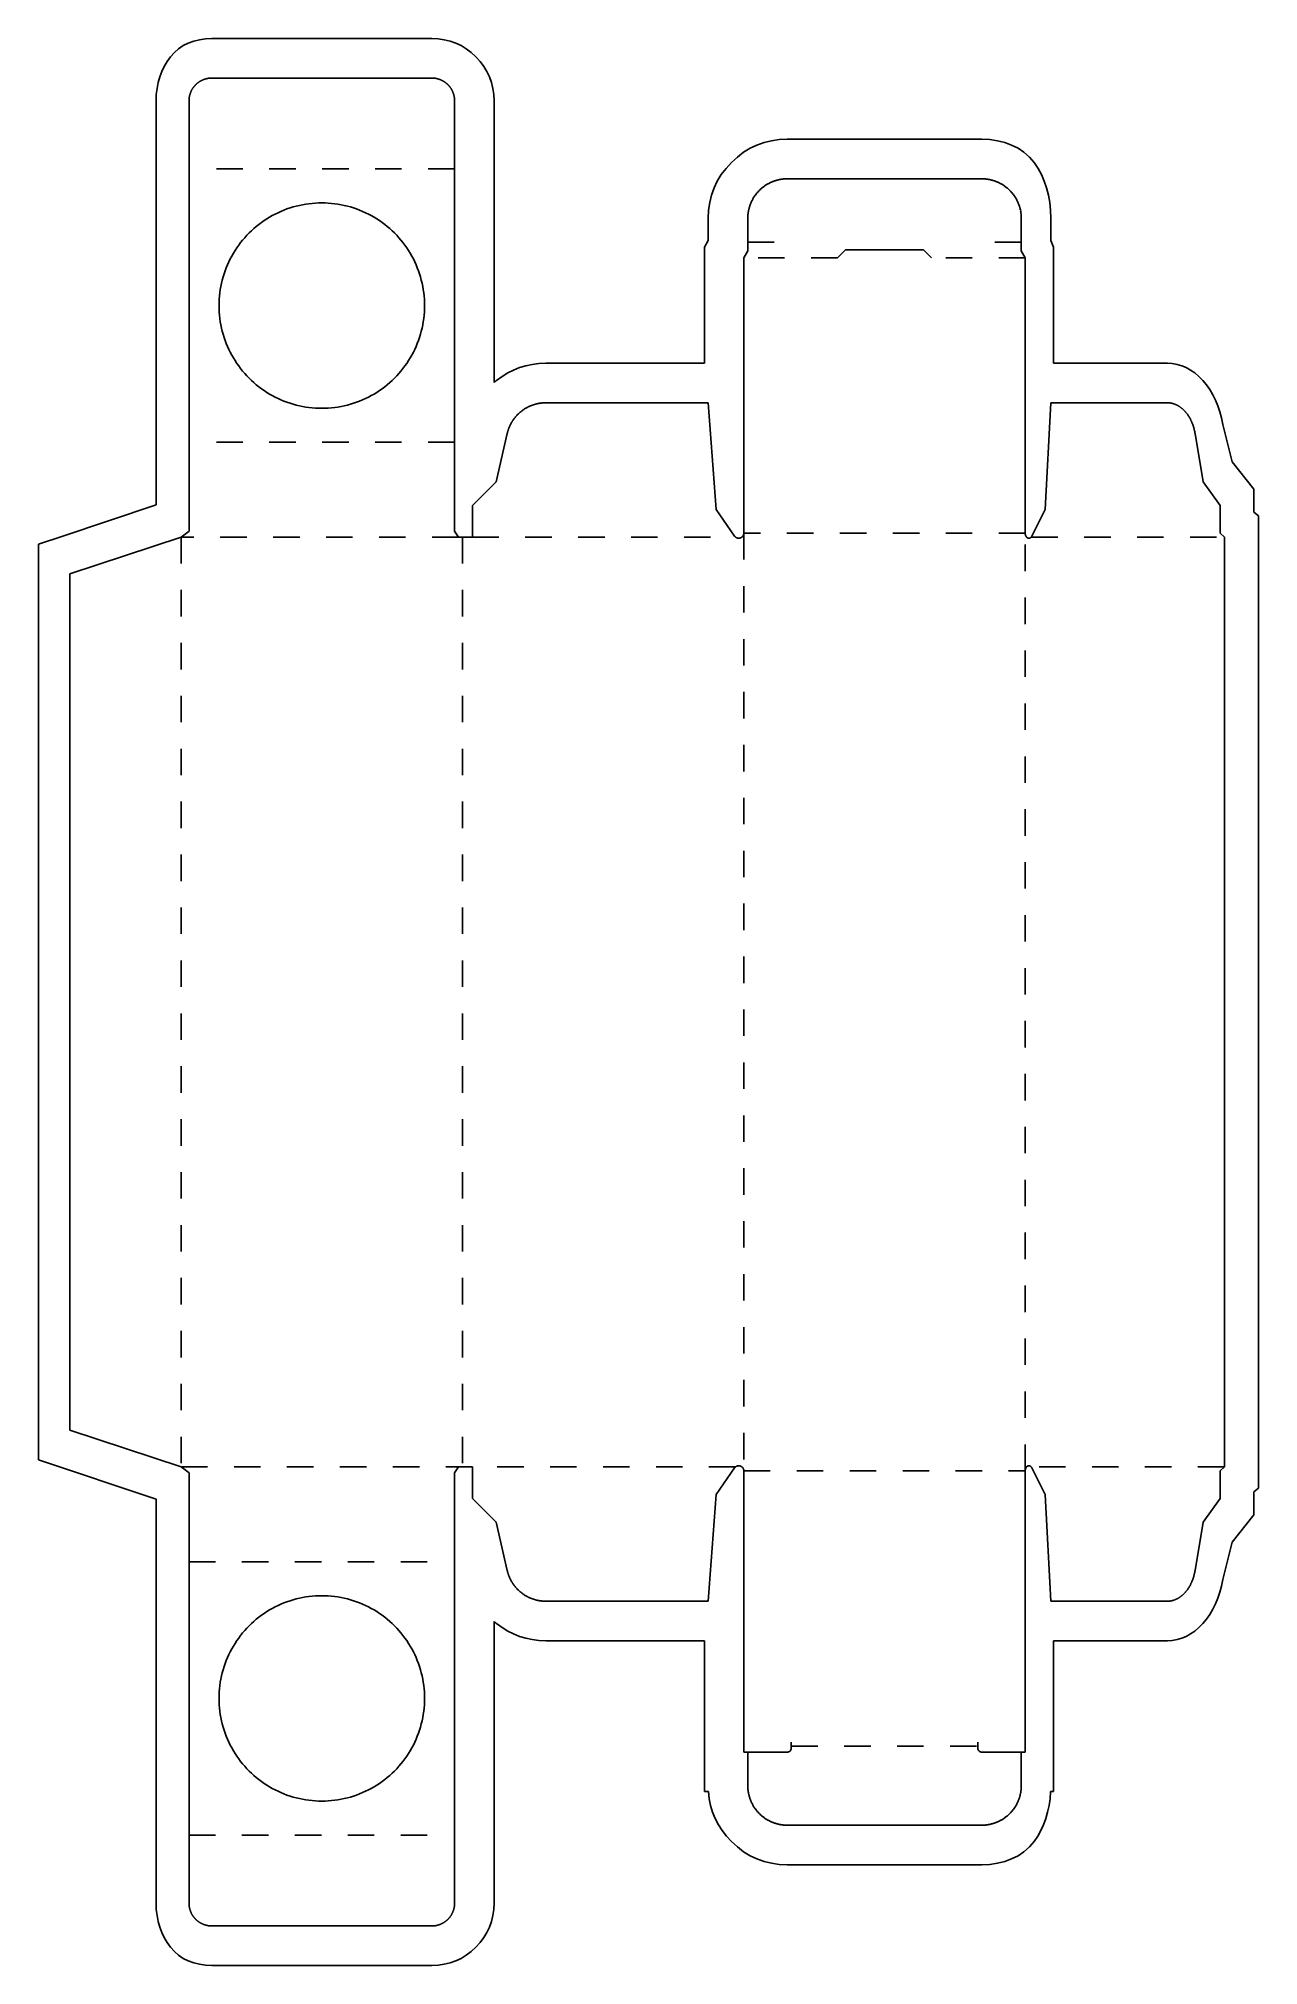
# Model space of a CAD drawing. Extents: x 0 to 553, y -827 to 47.
import ezdxf

# ---------------------------------------------------------------- set-up
doc = ezdxf.new("R2010")
doc.units = 0
doc.linetypes.add('DASHED', pattern=[24, 12, -12])
for name, color, linetype in [('BLEED', 3, 'CONTINUOUS'), ('CREASE', 5, 'DASHED'), ('CUT', 1, 'CONTINUOUS')]:
    doc.layers.add(name, color=color, linetype=linetype)

msp = doc.modelspace()

# ---------------------------------------------------------------- linework, layer by layer
at = {"layer": 'BLEED'}
for p, q in [((65.6026, 43.6261), (67.8846, 44.7883)), ((67.8846, 44.7883), (70.3276, 45.6923)), ((70.3276, 45.6923), (72.9207, 46.3379)), ((72.9207, 46.3379), (75.6533, 46.7253)), ((75.6533, 46.7253), (78.5145, 46.8545)), ((78.5145, 46.8545), (178.3044, 46.8545)), ((178.3044, 46.8545), (181.1729, 46.7253)), ((181.1729, 46.7253), (183.9344, 46.3379)), ((183.9344, 46.3379), (186.5889, 45.6923)), ((186.5889, 45.6923), (189.1365, 44.7883)), ((189.1365, 44.7883), (191.577, 43.6261)), ((56.9691, 34.2436), (58.2972, 36.4702)), ((58.2972, 36.4702), (59.8295, 38.5899)), ((59.8295, 38.5899), (61.5643, 40.5269)), ((61.5643, 40.5269), (63.4922, 42.2056)), ((63.4922, 42.2056), (65.6026, 43.6261)), ((191.577, 43.6261), (193.9106, 42.2056)), ((193.9106, 42.2056), (196.1372, 40.5269)), ((196.1372, 40.5269), (198.2569, 38.5899)), ((198.2569, 38.5899), (200.1939, 36.4702)), ((200.1939, 36.4702), (201.8726, 34.2436)), ((53.7, 24.2674), (54.2108, 26.9219)), ((54.2108, 26.9219), (54.9259, 29.4695)), ((54.9259, 29.4695), (55.8453, 31.91)), ((55.8453, 31.91), (56.9691, 34.2436)), ((201.8726, 34.2436), (203.2931, 31.91)), ((203.2931, 31.91), (204.4553, 29.4695)), ((204.4553, 29.4695), (205.3593, 26.9219)), ((205.3593, 26.9219), (206.0049, 24.2674)), ((53.2913, 18.6374), (53.3935, 21.5059)), ((53.2913, -164.5332), (53.2913, 18.6374)), ((53.3935, 21.5059), (53.7, 24.2674)), ((206.0049, 24.2674), (206.3923, 21.5059)), ((206.3923, 21.5059), (206.5215, 18.6374)), ((206.5215, 18.6374), (206.5215, -109.1203)), ((328.9352, -0.3061), (332.306, 0.5138)), ((332.306, 0.5138), (335.8127, 1.0057)), ((335.8127, 1.0057), (339.4552, 1.1697)), ((339.4552, 1.1697), (427.5999, 1.1697)), ((427.5999, 1.1697), (431.2393, 1.0057)), ((431.2393, 1.0057), (434.7243, 0.5138)), ((434.7243, 0.5138), (438.0362, -0.3061)), ((314.1187, -9.325), (316.8103, -6.8653)), ((316.8103, -6.8653), (319.6377, -4.7336)), ((319.6377, -4.7336), (322.601, -2.9298)), ((322.601, -2.9298), (325.7002, -1.454)), ((325.7002, -1.454), (328.9352, -0.3061)), ((438.0362, -0.3061), (441.1563, -1.454)), ((441.1563, -1.454), (444.0662, -2.9298)), ((444.0662, -2.9298), (446.7471, -4.7336)), ((446.7471, -4.7336), (449.1805, -6.8653)), ((449.1805, -6.8653), (451.3477, -9.325)), ((307.7235, -17.8074), (309.5273, -14.8441)), ((309.5273, -14.8441), (311.659, -12.0166)), ((311.659, -12.0166), (314.1187, -9.325)), ((451.3477, -9.325), (453.1132, -12.0166)), ((453.1132, -12.0166), (454.6433, -14.8441)), ((454.6433, -14.8441), (455.9381, -17.8074)), ((304.2799, -27.5123), (305.0998, -24.1415)), ((305.0998, -24.1415), (306.2477, -20.9065)), ((306.2477, -20.9065), (307.7235, -17.8074)), ((455.9381, -17.8074), (456.9974, -20.9065)), ((456.9974, -20.9065), (457.8213, -24.1415)), ((457.8213, -24.1415), (458.4098, -27.5123)), ((303.624, -34.6615), (303.788, -31.019)), ((303.624, -44.6736), (303.624, -34.6615)), ((303.788, -31.019), (304.2799, -27.5123)), ((458.4098, -27.5123), (458.7629, -31.019)), ((458.7629, -31.019), (458.8806, -34.6615)), ((458.8806, -34.6615), (458.8806, -44.6736)), ((301.8324, -47.7766), (303.624, -44.6736)), ((301.8324, -100.4117), (301.8324, -47.7766)), ((458.8806, -44.6736), (460.1665, -47.7766)), ((460.1665, -47.7766), (460.1665, -100.4117)), ((210.1254, -106.3755), (212.7011, -104.7933)), ((212.7011, -104.7933), (215.3618, -103.4545)), ((215.3618, -103.4545), (218.1075, -102.3591)), ((218.1075, -102.3591), (220.9381, -101.5071)), ((220.9381, -101.5071), (223.8538, -100.8986)), ((223.8538, -100.8986), (226.8545, -100.5335)), ((226.8545, -100.5335), (229.9402, -100.4117)), ((229.9402, -100.4117), (301.8324, -100.4117)), ((460.1665, -100.4117), (511.7691, -100.4117)), ((511.7691, -100.4117), (513.984, -100.5335)), ((513.984, -100.5335), (516.1378, -100.8986)), ((516.1378, -100.8986), (518.2307, -101.5071)), ((518.2307, -101.5071), (520.2625, -102.3591)), ((520.2625, -102.3591), (522.2333, -103.4545)), ((522.2333, -103.4545), (524.143, -104.7933)), ((524.143, -104.7933), (525.9918, -106.3755)), ((206.5215, -109.1203), (206.658, -109.0038)), ((206.658, -109.0038), (206.7953, -108.8878)), ((206.7953, -108.8878), (206.9334, -108.7722)), ((206.9334, -108.7722), (207.0722, -108.6571)), ((207.0722, -108.6571), (207.2117, -108.5424)), ((207.2117, -108.5424), (207.352, -108.4282)), ((207.352, -108.4282), (207.493, -108.3145)), ((207.493, -108.3145), (207.6348, -108.2012)), ((207.6348, -108.2012), (210.1254, -106.3755)), ((525.9918, -106.3755), (527.7795, -108.2012)), ((527.7795, -108.2012), (529.4585, -110.2173)), ((529.4585, -110.2173), (530.9809, -112.371)), ((530.9809, -112.371), (532.3469, -114.6623)), ((532.3469, -114.6623), (533.5563, -117.0912)), ((533.5563, -117.0912), (534.6092, -119.6577)), ((534.6092, -119.6577), (535.5056, -122.3618)), ((535.5056, -122.3618), (536.2455, -125.2035)), ((536.2455, -125.2035), (536.8288, -128.1827)), ((536.8288, -128.1827), (541.132, -145.1229)), ((541.132, -145.1229), (550.9134, -157.487)), ((10.5049, -178.9869), (53.2913, -164.5332)), ((550.9134, -157.487), (550.9134, -167.8607)), ((550.9134, -167.8607), (553.0394, -169.6522)), ((553.0394, -169.6522), (553.0394, -610.4423)), ((0, -182.4591), (10.5049, -178.9869)), ((0, -597.6354), (0, -182.4591)), ((10.5049, -178.9869), (10.5049, -178.9869)), ((53.2913, -615.5613), (0, -597.6354)), ((553.0394, -610.4423), (550.9134, -612.2338)), ((53.2913, -798.7319), (53.2913, -615.5613)), ((550.9134, -612.2338), (550.9134, -622.6074)), ((550.9134, -622.6074), (541.132, -634.9716)), ((541.132, -634.9716), (536.8288, -651.9117)), ((536.2455, -654.891), (535.5056, -657.7326)), ((536.8288, -651.9117), (536.2455, -654.891)), ((533.5563, -663.0032), (532.3469, -665.4321)), ((534.6092, -660.4367), (533.5563, -663.0032)), ((535.5056, -657.7326), (534.6092, -660.4367)), ((206.5215, -670.9741), (206.5215, -798.7319)), ((206.6581, -671.0907), (206.5215, -670.9741)), ((206.7954, -671.2067), (206.6581, -671.0907)), ((206.9334, -671.3223), (206.7954, -671.2067)), ((207.0722, -671.4374), (206.9334, -671.3223)), ((207.2118, -671.5521), (207.0722, -671.4374)), ((207.352, -671.6663), (207.2118, -671.5521)), ((207.4931, -671.78), (207.352, -671.6663)), ((207.6348, -671.8933), (207.4931, -671.78)), ((210.1255, -673.7189), (207.6348, -671.8933)), ((527.7795, -671.8933), (525.9917, -673.719)), ((529.4585, -669.8772), (527.7795, -671.8933)), ((530.9809, -667.7234), (529.4585, -669.8772)), ((532.3469, -665.4321), (530.9809, -667.7234)), ((212.7012, -675.3012), (210.1255, -673.7189)), ((215.3618, -676.64), (212.7012, -675.3012)), ((218.1075, -677.7354), (215.3618, -676.64)), ((220.9382, -678.5873), (218.1075, -677.7354)), ((223.8539, -679.1959), (220.9382, -678.5873)), ((226.8545, -679.561), (223.8539, -679.1959)), ((229.9402, -679.6827), (226.8545, -679.561)), ((301.8324, -679.6827), (229.9402, -679.6827)), ((301.8324, -748.1203), (301.8324, -679.6827)), ((511.7691, -679.6827), (460.1665, -679.6827)), ((460.1665, -679.6827), (460.1665, -748.1203)), ((513.984, -679.561), (511.7691, -679.6827)), ((516.1378, -679.1959), (513.984, -679.561)), ((518.2306, -678.5874), (516.1378, -679.1959)), ((520.2624, -677.7354), (518.2306, -678.5874)), ((522.2332, -676.64), (520.2624, -677.7354)), ((524.143, -675.3012), (522.2332, -676.64)), ((525.9917, -673.719), (524.143, -675.3012)), ((303.7124, -748.1203), (301.8324, -748.1203)), ((304.0663, -751.3437), (303.7124, -748.1203)), ((304.6908, -754.455), (304.0663, -751.3437)), ((458.5631, -751.3437), (458.1149, -754.455)), ((458.8172, -748.1203), (458.5631, -751.3437)), ((460.1665, -748.1203), (458.8172, -748.1203)), ((305.5858, -757.4542), (304.6908, -754.455)), ((306.7513, -760.3414), (305.5858, -757.4542)), ((457.4725, -757.4542), (456.6359, -760.3414)), ((458.1149, -754.455), (457.4725, -757.4542)), ((308.1873, -763.1165), (306.7513, -760.3414)), ((309.8939, -765.7796), (308.1873, -763.1165)), ((311.871, -768.3306), (309.8939, -765.7796)), ((314.1187, -770.7695), (311.871, -768.3306)), ((452.961, -768.3306), (451.3477, -770.7695)), ((454.3802, -765.7795), (452.961, -768.3306)), ((455.6051, -763.1165), (454.3802, -765.7795)), ((456.6359, -760.3414), (455.6051, -763.1165)), ((316.8103, -773.2292), (314.1187, -770.7695)), ((319.6377, -775.3609), (316.8103, -773.2292)), ((322.601, -777.1647), (319.6377, -775.3609)), ((325.7002, -778.6405), (322.601, -777.1647)), ((444.0662, -777.1647), (441.1564, -778.6405)), ((446.7471, -775.3609), (444.0662, -777.1647)), ((449.1805, -773.2292), (446.7471, -775.3609)), ((451.3477, -770.7695), (449.1805, -773.2292)), ((328.9351, -779.7884), (325.7002, -778.6405)), ((332.306, -780.6083), (328.9351, -779.7884)), ((335.8127, -781.1002), (332.306, -780.6083)), ((339.4552, -781.2642), (335.8127, -781.1002)), ((427.5999, -781.2642), (339.4552, -781.2642)), ((431.2393, -781.1002), (427.5999, -781.2642)), ((434.7243, -780.6083), (431.2393, -781.1002)), ((438.0362, -779.7884), (434.7243, -780.6083)), ((441.1564, -778.6405), (438.0362, -779.7884)), ((53.3935, -801.6004), (53.2913, -798.7319)), ((53.7, -804.3619), (53.3935, -801.6004)), ((206.3923, -801.6004), (206.0049, -804.3619)), ((206.5215, -798.7319), (206.3923, -801.6004)), ((54.2108, -807.0164), (53.7, -804.3619)), ((54.9259, -809.564), (54.2108, -807.0164)), ((55.8453, -812.0045), (54.9259, -809.564)), ((56.9691, -814.3381), (55.8453, -812.0045)), ((203.2931, -812.0045), (201.8726, -814.3381)), ((204.4553, -809.564), (203.2931, -812.0045)), ((205.3593, -807.0164), (204.4553, -809.564)), ((206.0049, -804.3619), (205.3593, -807.0164)), ((58.2972, -816.5647), (56.9691, -814.3381)), ((59.8295, -818.6844), (58.2972, -816.5647)), ((61.5643, -820.6214), (59.8295, -818.6844)), ((63.4922, -822.3001), (61.5643, -820.6214)), ((196.1372, -820.6214), (193.9106, -822.3001)), ((198.2569, -818.6844), (196.1372, -820.6214)), ((200.1939, -816.5647), (198.2569, -818.6844)), ((201.8726, -814.3381), (200.1939, -816.5647)), ((65.6026, -823.7206), (63.4922, -822.3001)), ((67.8846, -824.8828), (65.6026, -823.7206)), ((70.3276, -825.7867), (67.8846, -824.8828)), ((72.9207, -826.4324), (70.3276, -825.7867)), ((75.6533, -826.8198), (72.9207, -826.4324)), ((78.5145, -826.949), (75.6533, -826.8198)), ((178.3044, -826.949), (78.5145, -826.949)), ((181.1729, -826.8198), (178.3044, -826.949)), ((183.9344, -826.4324), (181.1729, -826.8198)), ((186.5889, -825.7867), (183.9344, -826.4324)), ((189.1365, -824.8828), (186.5889, -825.7867)), ((191.577, -823.7206), (189.1365, -824.8828)), ((193.9106, -822.3001), (191.577, -823.7206))]:
    msp.add_line(p, q, dxfattribs=at)
at = {"layer": 'CREASE'}
for p, q in [((188.6059, -12.267), (68.213, -12.267)), ((321.5396, -45.4109), (341.2467, -45.4109)), ((445.5155, -45.4109), (425.8084, -45.4109)), ((362.208, -52.5771), (319.748, -52.5771)), ((447.3071, -52.5771), (404.8471, -52.5771)), ((188.6059, -136.2429), (68.213, -136.2429)), ((64.6299, -179.1972), (64.6299, -600.8973)), ((190.3974, -179.1972), (64.6299, -179.1972)), ((192.189, -179.1972), (192.189, -600.8973)), ((196.6679, -179.1972), (315.9308, -179.1972)), ((319.748, -177.4488), (319.748, -602.6457)), ((447.3071, -177.4488), (319.748, -177.4488)), ((447.3071, -602.6457), (447.3071, -177.4488)), ((450.047, -179.1972), (537.5802, -179.1972)), ((64.6299, -600.8973), (190.3974, -600.8973)), ((315.9308, -600.8973), (196.6679, -600.8973)), ((319.748, -602.6457), (447.3071, -602.6457)), ((537.5802, -600.8973), (450.047, -600.8973)), ((68.213, -643.8515), (188.6059, -643.8515)), ((341.2467, -727.5174), (425.8084, -727.5174)), ((68.213, -767.8275), (188.6059, -767.8275))]:
    msp.add_line(p, q, dxfattribs=at)
at = {"layer": 'CUT'}
for p, q in [((71.5815, 26.2567), (71.4627, 26.1468)), ((71.702, 26.3646), (71.5815, 26.2567)), ((71.8242, 26.4707), (71.702, 26.3646)), ((71.9481, 26.5748), (71.8242, 26.4707)), ((72.0736, 26.677), (71.9481, 26.5748)), ((72.2007, 26.7772), (72.0736, 26.677)), ((72.3293, 26.8753), (72.2007, 26.7772)), ((72.4595, 26.9715), (72.3293, 26.8753)), ((72.5911, 27.0655), (72.4595, 26.9715)), ((72.7242, 27.1575), (72.5911, 27.0655)), ((72.8588, 27.2474), (72.7242, 27.1575)), ((72.9947, 27.3352), (72.8588, 27.2474)), ((73.132, 27.4208), (72.9947, 27.3352)), ((73.2706, 27.5043), (73.132, 27.4208)), ((73.4106, 27.5856), (73.2706, 27.5043)), ((73.5517, 27.6646), (73.4106, 27.5856)), ((73.6941, 27.7415), (73.5517, 27.6646)), ((73.8377, 27.8161), (73.6941, 27.7415)), ((73.9825, 27.8884), (73.8377, 27.8161)), ((74.1284, 27.9584), (73.9825, 27.8884)), ((74.2753, 28.0262), (74.1284, 27.9584)), ((74.4233, 28.0916), (74.2753, 28.0262)), ((74.5723, 28.1547), (74.4233, 28.0916)), ((74.7223, 28.2155), (74.5723, 28.1547)), ((74.8732, 28.2738), (74.7223, 28.2155)), ((75.025, 28.3299), (74.8732, 28.2738)), ((75.1777, 28.3835), (75.025, 28.3299)), ((75.3312, 28.4347), (75.1777, 28.3835)), ((75.4855, 28.4835), (75.3312, 28.4347)), ((75.6405, 28.5298), (75.4855, 28.4835)), ((75.7962, 28.5738), (75.6405, 28.5298)), ((75.9526, 28.6152), (75.7962, 28.5738)), ((76.1097, 28.6542), (75.9526, 28.6152)), ((76.2673, 28.6908), (76.1097, 28.6542)), ((76.4255, 28.7248), (76.2673, 28.6908)), ((76.5842, 28.7564), (76.4255, 28.7248)), ((76.7434, 28.7855), (76.5842, 28.7564)), ((76.903, 28.812), (76.7434, 28.7855)), ((77.063, 28.8361), (76.903, 28.812)), ((77.2234, 28.8576), (77.063, 28.8361)), ((77.3841, 28.8767), (77.2234, 28.8576)), ((77.5451, 28.8931), (77.3841, 28.8767)), ((77.7063, 28.9071), (77.5451, 28.8931)), ((77.8677, 28.9185), (77.7063, 28.9071)), ((78.0292, 28.9274), (77.8677, 28.9185)), ((78.1909, 28.9338), (78.0292, 28.9274)), ((78.3527, 28.9376), (78.1909, 28.9338)), ((78.5145, 28.9389), (78.3527, 28.9376)), ((78.5145, 28.9389), (178.3044, 28.9389)), ((178.4662, 28.9376), (178.3044, 28.9389)), ((178.628, 28.9338), (178.4662, 28.9376)), ((178.7897, 28.9274), (178.628, 28.9338)), ((178.9512, 28.9185), (178.7897, 28.9274)), ((179.1126, 28.9071), (178.9512, 28.9185)), ((179.2738, 28.8931), (179.1126, 28.9071)), ((179.4348, 28.8767), (179.2738, 28.8931)), ((179.5955, 28.8576), (179.4348, 28.8767)), ((179.7559, 28.8361), (179.5955, 28.8576)), ((179.9159, 28.812), (179.7559, 28.8361)), ((180.0755, 28.7855), (179.9159, 28.812)), ((180.2347, 28.7564), (180.0755, 28.7855)), ((180.3934, 28.7248), (180.2347, 28.7564)), ((180.5516, 28.6908), (180.3934, 28.7248)), ((180.7092, 28.6542), (180.5516, 28.6908)), ((180.8663, 28.6152), (180.7092, 28.6542)), ((181.0227, 28.5738), (180.8663, 28.6152)), ((181.1784, 28.5298), (181.0227, 28.5738)), ((181.3334, 28.4835), (181.1784, 28.5298)), ((181.4877, 28.4347), (181.3334, 28.4835)), ((181.6412, 28.3835), (181.4877, 28.4347)), ((181.7939, 28.3299), (181.6412, 28.3835)), ((181.9457, 28.2738), (181.7939, 28.3299)), ((182.0966, 28.2155), (181.9457, 28.2738)), ((182.2466, 28.1547), (182.0966, 28.2155)), ((182.3956, 28.0916), (182.2466, 28.1547)), ((182.5436, 28.0262), (182.3956, 28.0916)), ((182.6905, 27.9584), (182.5436, 28.0262)), ((182.8364, 27.8884), (182.6905, 27.9584)), ((182.9812, 27.8161), (182.8364, 27.8884)), ((183.1248, 27.7415), (182.9812, 27.8161)), ((183.2672, 27.6646), (183.1248, 27.7415)), ((183.4083, 27.5856), (183.2672, 27.6646)), ((183.5483, 27.5043), (183.4083, 27.5856)), ((183.6869, 27.4208), (183.5483, 27.5043)), ((183.8242, 27.3352), (183.6869, 27.4208)), ((183.9601, 27.2474), (183.8242, 27.3352)), ((184.0947, 27.1575), (183.9601, 27.2474)), ((184.2278, 27.0655), (184.0947, 27.1575)), ((184.3594, 26.9715), (184.2278, 27.0655)), ((184.4896, 26.8753), (184.3594, 26.9715)), ((184.6182, 26.7772), (184.4896, 26.8753)), ((184.7453, 26.677), (184.6182, 26.7772)), ((184.8708, 26.5748), (184.7453, 26.677)), ((184.9947, 26.4707), (184.8708, 26.5748)), ((185.1169, 26.3646), (184.9947, 26.4707)), ((185.2374, 26.2567), (185.1169, 26.3646)), ((185.3562, 26.1468), (185.2374, 26.2567)), ((68.2143, 18.7992), (68.213, 18.6374)), ((68.213, -176.553), (68.213, 18.6374)), ((68.2181, 18.961), (68.2143, 18.7992)), ((68.2245, 19.1227), (68.2181, 18.961)), ((68.2334, 19.2842), (68.2245, 19.1227)), ((68.2448, 19.4456), (68.2334, 19.2842)), ((68.2588, 19.6069), (68.2448, 19.4456)), ((68.2753, 19.7678), (68.2588, 19.6069)), ((68.2943, 19.9285), (68.2753, 19.7678)), ((68.3158, 20.0889), (68.2943, 19.9285)), ((68.3399, 20.2489), (68.3158, 20.0889)), ((68.3664, 20.4085), (68.3399, 20.2489)), ((68.3955, 20.5677), (68.3664, 20.4085)), ((68.4271, 20.7264), (68.3955, 20.5677)), ((68.4611, 20.8846), (68.4271, 20.7264)), ((68.4977, 21.0422), (68.4611, 20.8846)), ((68.5367, 21.1993), (68.4977, 21.0422)), ((68.5782, 21.3557), (68.5367, 21.1993)), ((68.6221, 21.5114), (68.5782, 21.3557)), ((68.6684, 21.6664), (68.6221, 21.5114)), ((68.7172, 21.8207), (68.6684, 21.6664)), ((68.7684, 21.9742), (68.7172, 21.8207)), ((68.8221, 22.1269), (68.7684, 21.9742)), ((68.8781, 22.2787), (68.8221, 22.1269)), ((68.9364, 22.4296), (68.8781, 22.2787)), ((68.9972, 22.5796), (68.9364, 22.4296)), ((69.0603, 22.7286), (68.9972, 22.5796)), ((69.1257, 22.8766), (69.0603, 22.7286)), ((69.1935, 23.0235), (69.1257, 22.8766)), ((69.2635, 23.1694), (69.1935, 23.0235)), ((69.3358, 23.3142), (69.2635, 23.1694)), ((69.4104, 23.4578), (69.3358, 23.3142)), ((69.4873, 23.6002), (69.4104, 23.4578)), ((69.5663, 23.7413), (69.4873, 23.6002)), ((69.6476, 23.8813), (69.5663, 23.7413)), ((69.7311, 24.0199), (69.6476, 23.8813)), ((69.8167, 24.1572), (69.7311, 24.0199)), ((69.9045, 24.2931), (69.8167, 24.1572)), ((69.9944, 24.4277), (69.9045, 24.2931)), ((70.0864, 24.5608), (69.9944, 24.4277)), ((70.1804, 24.6924), (70.0864, 24.5608)), ((70.2766, 24.8226), (70.1804, 24.6924)), ((70.3748, 24.9512), (70.2766, 24.8226)), ((70.4749, 25.0783), (70.3748, 24.9512)), ((70.5771, 25.2038), (70.4749, 25.0783)), ((70.6812, 25.3277), (70.5771, 25.2038)), ((70.7873, 25.4499), (70.6812, 25.3277)), ((70.8952, 25.5704), (70.7873, 25.4499)), ((71.0051, 25.6892), (70.8952, 25.5704)), ((71.1168, 25.8063), (71.0051, 25.6892)), ((71.2303, 25.9216), (71.1168, 25.8063)), ((71.3456, 26.0352), (71.2303, 25.9216)), ((71.4627, 26.1468), (71.3456, 26.0352)), ((185.4733, 26.0352), (185.3562, 26.1468)), ((185.5886, 25.9216), (185.4733, 26.0352)), ((185.7021, 25.8063), (185.5886, 25.9216)), ((185.8138, 25.6892), (185.7021, 25.8063)), ((185.9237, 25.5704), (185.8138, 25.6892)), ((186.0316, 25.4499), (185.9237, 25.5704)), ((186.1377, 25.3277), (186.0316, 25.4499)), ((186.2418, 25.2038), (186.1377, 25.3277)), ((186.344, 25.0783), (186.2418, 25.2038)), ((186.4441, 24.9512), (186.344, 25.0783)), ((186.5423, 24.8226), (186.4441, 24.9512)), ((186.6385, 24.6924), (186.5423, 24.8226)), ((186.7325, 24.5608), (186.6385, 24.6924)), ((186.8245, 24.4277), (186.7325, 24.5608)), ((186.9144, 24.2931), (186.8245, 24.4277)), ((187.0022, 24.1572), (186.9144, 24.2931)), ((187.0878, 24.0199), (187.0022, 24.1572)), ((187.1713, 23.8813), (187.0878, 24.0199)), ((187.2526, 23.7413), (187.1713, 23.8813)), ((187.3316, 23.6002), (187.2526, 23.7413)), ((187.4085, 23.4578), (187.3316, 23.6002)), ((187.4831, 23.3142), (187.4085, 23.4578)), ((187.5554, 23.1694), (187.4831, 23.3142)), ((187.6254, 23.0235), (187.5554, 23.1694)), ((187.6932, 22.8766), (187.6254, 23.0235)), ((187.7586, 22.7286), (187.6932, 22.8766)), ((187.8217, 22.5796), (187.7586, 22.7286)), ((187.8825, 22.4296), (187.8217, 22.5796)), ((187.9408, 22.2787), (187.8825, 22.4296)), ((187.9968, 22.1269), (187.9408, 22.2787)), ((188.0505, 21.9742), (187.9968, 22.1269)), ((188.1017, 21.8207), (188.0505, 21.9742)), ((188.1505, 21.6664), (188.1017, 21.8207)), ((188.1968, 21.5114), (188.1505, 21.6664)), ((188.2407, 21.3557), (188.1968, 21.5114)), ((188.2822, 21.1993), (188.2407, 21.3557)), ((188.3212, 21.0422), (188.2822, 21.1993)), ((188.3578, 20.8846), (188.3212, 21.0422)), ((188.3918, 20.7264), (188.3578, 20.8846)), ((188.4234, 20.5677), (188.3918, 20.7264)), ((188.4525, 20.4085), (188.4234, 20.5677)), ((188.479, 20.2489), (188.4525, 20.4085)), ((188.5031, 20.0889), (188.479, 20.2489)), ((188.5246, 19.9285), (188.5031, 20.0889)), ((188.5436, 19.7678), (188.5246, 19.9285)), ((188.5601, 19.6069), (188.5436, 19.7678)), ((188.5741, 19.4456), (188.5601, 19.6069)), ((188.5855, 19.2842), (188.5741, 19.4456)), ((188.5944, 19.1227), (188.5855, 19.2842)), ((188.6008, 18.961), (188.5944, 19.1227)), ((188.6046, 18.7992), (188.6008, 18.961)), ((188.6059, 18.6374), (188.6046, 18.7992)), ((188.6059, 18.6374), (188.6059, -176.553)), ((334.4569, -17.4573), (334.1873, -17.5379)), ((334.7277, -17.3809), (334.4569, -17.4573)), ((334.9998, -17.3088), (334.7277, -17.3809)), ((335.2729, -17.2409), (334.9998, -17.3088)), ((335.547, -17.1774), (335.2729, -17.2409)), ((335.8221, -17.1181), (335.547, -17.1774)), ((336.0981, -17.0632), (335.8221, -17.1181)), ((336.375, -17.0127), (336.0981, -17.0632)), ((336.6526, -16.9665), (336.375, -17.0127)), ((336.9309, -16.9246), (336.6526, -16.9665)), ((337.2098, -16.8872), (336.9309, -16.9246)), ((337.4892, -16.8541), (337.2098, -16.8872)), ((337.7692, -16.8254), (337.4892, -16.8541)), ((338.0495, -16.8011), (337.7692, -16.8254)), ((338.3303, -16.7813), (338.0495, -16.8011)), ((338.6112, -16.7658), (338.3303, -16.7813)), ((338.8924, -16.7547), (338.6112, -16.7658)), ((339.1738, -16.7481), (338.8924, -16.7547)), ((339.4552, -16.7459), (339.1738, -16.7481)), ((339.4552, -16.7459), (427.5999, -16.7459)), ((427.8813, -16.7481), (427.5999, -16.7459)), ((428.1627, -16.7547), (427.8813, -16.7481)), ((428.4439, -16.7658), (428.1627, -16.7547)), ((428.7249, -16.7813), (428.4439, -16.7658)), ((429.0056, -16.8011), (428.7249, -16.7813)), ((429.2859, -16.8254), (429.0056, -16.8011)), ((429.5659, -16.8541), (429.2859, -16.8254)), ((429.8453, -16.8872), (429.5659, -16.8541)), ((430.1243, -16.9246), (429.8453, -16.8872)), ((430.4025, -16.9665), (430.1243, -16.9246)), ((430.6801, -17.0127), (430.4025, -16.9665)), ((430.957, -17.0632), (430.6801, -17.0127)), ((431.233, -17.1181), (430.957, -17.0632)), ((431.5081, -17.1774), (431.233, -17.1181)), ((431.7822, -17.2409), (431.5081, -17.1774)), ((432.0554, -17.3088), (431.7822, -17.2409)), ((432.3274, -17.3809), (432.0554, -17.3088)), ((432.5982, -17.4573), (432.3274, -17.3809)), ((432.8678, -17.5379), (432.5982, -17.4573)), ((323.7556, -26.0306), (323.622, -26.2783)), ((323.8931, -25.7851), (323.7556, -26.0306)), ((324.0345, -25.5417), (323.8931, -25.7851)), ((324.1796, -25.3006), (324.0345, -25.5417)), ((324.3285, -25.0618), (324.1796, -25.3006)), ((324.4812, -24.8254), (324.3285, -25.0618)), ((324.6375, -24.5914), (324.4812, -24.8254)), ((324.7975, -24.3599), (324.6375, -24.5914)), ((324.9612, -24.131), (324.7975, -24.3599)), ((325.1284, -23.9046), (324.9612, -24.131)), ((325.2991, -23.6809), (325.1284, -23.9046)), ((325.4733, -23.4599), (325.2991, -23.6809)), ((325.651, -23.2417), (325.4733, -23.4599)), ((325.8321, -23.0263), (325.651, -23.2417)), ((326.0165, -22.8137), (325.8321, -23.0263)), ((326.2043, -22.6041), (326.0165, -22.8137)), ((326.3953, -22.3974), (326.2043, -22.6041)), ((326.5895, -22.1938), (326.3953, -22.3974)), ((326.7869, -21.9933), (326.5895, -22.1938)), ((326.9875, -21.7958), (326.7869, -21.9933)), ((327.1911, -21.6016), (326.9875, -21.7958)), ((327.3978, -21.4106), (327.1911, -21.6016)), ((327.6074, -21.2228), (327.3978, -21.4106)), ((327.8199, -21.0384), (327.6074, -21.2228)), ((328.0354, -20.8573), (327.8199, -21.0384)), ((328.2536, -20.6796), (328.0354, -20.8573)), ((328.4746, -20.5054), (328.2536, -20.6796)), ((328.6983, -20.3347), (328.4746, -20.5054)), ((328.9247, -20.1675), (328.6983, -20.3347)), ((329.1536, -20.0039), (328.9247, -20.1675)), ((329.3851, -19.8439), (329.1536, -20.0039)), ((329.6191, -19.6875), (329.3851, -19.8439)), ((329.8555, -19.5349), (329.6191, -19.6875)), ((330.0943, -19.3859), (329.8555, -19.5349)), ((330.3354, -19.2408), (330.0943, -19.3859)), ((330.5788, -19.0995), (330.3354, -19.2408)), ((330.8243, -18.9619), (330.5788, -19.0995)), ((331.0719, -18.8283), (330.8243, -18.9619)), ((331.3217, -18.6986), (331.0719, -18.8283)), ((331.5734, -18.5728), (331.3217, -18.6986)), ((331.8271, -18.451), (331.5734, -18.5728)), ((332.0827, -18.3332), (331.8271, -18.451)), ((332.34, -18.2194), (332.0827, -18.3332)), ((332.5992, -18.1097), (332.34, -18.2194)), ((332.86, -18.004), (332.5992, -18.1097)), ((333.1225, -17.9025), (332.86, -18.004)), ((333.3865, -17.8051), (333.1225, -17.9025)), ((333.652, -17.7118), (333.3865, -17.8051)), ((333.919, -17.6228), (333.652, -17.7118)), ((334.1873, -17.5379), (333.919, -17.6228)), ((433.1362, -17.6228), (432.8678, -17.5379)), ((433.4031, -17.7118), (433.1362, -17.6228)), ((433.6686, -17.8051), (433.4031, -17.7118)), ((433.9326, -17.9025), (433.6686, -17.8051)), ((434.1951, -18.004), (433.9326, -17.9025)), ((434.4559, -18.1097), (434.1951, -18.004)), ((434.7151, -18.2194), (434.4559, -18.1097)), ((434.9725, -18.3332), (434.7151, -18.2194)), ((435.228, -18.451), (434.9725, -18.3332)), ((435.4817, -18.5728), (435.228, -18.451)), ((435.7334, -18.6986), (435.4817, -18.5728)), ((435.9832, -18.8283), (435.7334, -18.6986)), ((436.2308, -18.9619), (435.9832, -18.8283)), ((436.4764, -19.0995), (436.2308, -18.9619)), ((436.7197, -19.2408), (436.4764, -19.0995)), ((436.9608, -19.3859), (436.7197, -19.2408)), ((437.1996, -19.5349), (436.9608, -19.3859)), ((437.436, -19.6875), (437.1996, -19.5349)), ((437.67, -19.8439), (437.436, -19.6875)), ((437.9015, -20.0039), (437.67, -19.8439)), ((438.1305, -20.1675), (437.9015, -20.0039)), ((438.3568, -20.3347), (438.1305, -20.1675)), ((438.5805, -20.5054), (438.3568, -20.3347)), ((438.8015, -20.6796), (438.5805, -20.5054)), ((439.0198, -20.8573), (438.8015, -20.6796)), ((439.2352, -21.0384), (439.0198, -20.8573)), ((439.4477, -21.2228), (439.2352, -21.0384)), ((439.6574, -21.4106), (439.4477, -21.2228)), ((439.864, -21.6016), (439.6574, -21.4106)), ((440.0676, -21.7958), (439.864, -21.6016)), ((440.2682, -21.9933), (440.0676, -21.7958)), ((440.4656, -22.1938), (440.2682, -21.9933)), ((440.6598, -22.3974), (440.4656, -22.1938)), ((440.8509, -22.6041), (440.6598, -22.3974)), ((441.0386, -22.8137), (440.8509, -22.6041)), ((441.2231, -23.0263), (441.0386, -22.8137)), ((441.4041, -23.2417), (441.2231, -23.0263)), ((441.5818, -23.4599), (441.4041, -23.2417)), ((441.756, -23.6809), (441.5818, -23.4599)), ((441.9268, -23.9046), (441.756, -23.6809)), ((442.094, -24.131), (441.9268, -23.9046)), ((442.2576, -24.3599), (442.094, -24.131)), ((442.4176, -24.5914), (442.2576, -24.3599)), ((442.5739, -24.8254), (442.4176, -24.5914)), ((442.7266, -25.0618), (442.5739, -24.8254)), ((442.8755, -25.3006), (442.7266, -25.0618)), ((443.0206, -25.5417), (442.8755, -25.3006)), ((443.162, -25.7851), (443.0206, -25.5417)), ((443.2995, -26.0306), (443.162, -25.7851)), ((443.4331, -26.2783), (443.2995, -26.0306)), ((103.4503, -34.9257), (102.2273, -35.7291)), ((104.698, -34.1611), (103.4503, -34.9257)), ((105.9691, -33.4361), (104.698, -34.1611)), ((107.2623, -32.7514), (105.9691, -33.4361)), ((108.5764, -32.1076), (107.2623, -32.7514)), ((109.9101, -31.5055), (108.5764, -32.1076)), ((111.262, -30.9455), (109.9101, -31.5055)), ((112.6308, -30.4282), (111.262, -30.9455)), ((114.0153, -29.9542), (112.6308, -30.4282)), ((115.4139, -29.524), (114.0153, -29.9542)), ((116.8253, -29.1378), (115.4139, -29.524)), ((118.2482, -28.7962), (116.8253, -29.1378)), ((119.6811, -28.4995), (118.2482, -28.7962)), ((121.1226, -28.2479), (119.6811, -28.4995)), ((122.5714, -28.0417), (121.1226, -28.2479)), ((124.0258, -27.8811), (122.5714, -28.0417)), ((125.4846, -27.7663), (124.0258, -27.8811)), ((126.9463, -27.6974), (125.4846, -27.7663)), ((128.4094, -27.6744), (126.9463, -27.6974)), ((129.8726, -27.6974), (128.4094, -27.6744)), ((131.3343, -27.7663), (129.8726, -27.6974)), ((132.7931, -27.8811), (131.3343, -27.7663)), ((134.2475, -28.0417), (132.7931, -27.8811)), ((135.6963, -28.2479), (134.2475, -28.0417)), ((137.1378, -28.4995), (135.6963, -28.2479)), ((138.5707, -28.7962), (137.1378, -28.4995)), ((139.9936, -29.1378), (138.5707, -28.7962)), ((141.405, -29.524), (139.9936, -29.1378)), ((142.8036, -29.9542), (141.405, -29.524)), ((144.188, -30.4282), (142.8036, -29.9542)), ((145.5569, -30.9455), (144.188, -30.4282)), ((146.9088, -31.5055), (145.5569, -30.9455)), ((148.2425, -32.1076), (146.9088, -31.5055)), ((149.5566, -32.7514), (148.2425, -32.1076)), ((150.8498, -33.4361), (149.5566, -32.7514)), ((152.1209, -34.1611), (150.8498, -33.4361)), ((153.3686, -34.9257), (152.1209, -34.1611)), ((154.5916, -35.7291), (153.3686, -34.9257)), ((321.5418, -34.3801), (321.5396, -34.6615)), ((321.5396, -49.474), (321.5396, -34.6615)), ((321.5484, -34.0988), (321.5418, -34.3801)), ((321.5595, -33.8176), (321.5484, -34.0988)), ((321.5749, -33.5366), (321.5595, -33.8176)), ((321.5948, -33.2559), (321.5749, -33.5366)), ((321.6191, -32.9755), (321.5948, -33.2559)), ((321.6478, -32.6956), (321.6191, -32.9755)), ((321.6809, -32.4161), (321.6478, -32.6956)), ((321.7183, -32.1372), (321.6809, -32.4161)), ((321.7602, -31.8589), (321.7183, -32.1372)), ((321.8064, -31.5813), (321.7602, -31.8589)), ((321.8569, -31.3045), (321.8064, -31.5813)), ((321.9118, -31.0285), (321.8569, -31.3045)), ((321.9711, -30.7533), (321.9118, -31.0285)), ((322.0346, -30.4792), (321.9711, -30.7533)), ((322.1024, -30.2061), (322.0346, -30.4792)), ((322.1746, -29.9341), (322.1024, -30.2061)), ((322.251, -29.6632), (322.1746, -29.9341)), ((322.3316, -29.3936), (322.251, -29.6632)), ((322.4164, -29.1253), (322.3316, -29.3936)), ((322.5055, -28.8583), (322.4164, -29.1253)), ((322.5987, -28.5928), (322.5055, -28.8583)), ((322.6962, -28.3288), (322.5987, -28.5928)), ((322.7977, -28.0663), (322.6962, -28.3288)), ((322.9033, -27.8055), (322.7977, -28.0663)), ((323.0131, -27.5464), (322.9033, -27.8055)), ((323.1269, -27.289), (323.0131, -27.5464)), ((323.2447, -27.0334), (323.1269, -27.289)), ((323.3665, -26.7797), (323.2447, -27.0334)), ((323.4923, -26.528), (323.3665, -26.7797)), ((323.622, -26.2783), (323.4923, -26.528)), ((443.5628, -26.528), (443.4331, -26.2783)), ((443.6886, -26.7797), (443.5628, -26.528)), ((443.8104, -27.0334), (443.6886, -26.7797)), ((443.9283, -27.289), (443.8104, -27.0334)), ((444.0421, -27.5464), (443.9283, -27.289)), ((444.1518, -27.8055), (444.0421, -27.5464)), ((444.2574, -28.0663), (444.1518, -27.8055)), ((444.359, -28.3288), (444.2574, -28.0663)), ((444.4564, -28.5928), (444.359, -28.3288)), ((444.5496, -28.8583), (444.4564, -28.5928)), ((444.6387, -29.1253), (444.5496, -28.8583)), ((444.7235, -29.3936), (444.6387, -29.1253)), ((444.8042, -29.6632), (444.7235, -29.3936)), ((444.8806, -29.9341), (444.8042, -29.6632)), ((444.9527, -30.2061), (444.8806, -29.9341)), ((445.0205, -30.4792), (444.9527, -30.2061)), ((445.0841, -30.7533), (445.0205, -30.4792)), ((445.5016, -31.0285), (445.0841, -30.7533)), ((445.1982, -31.3045), (445.5016, -31.0285)), ((445.2488, -31.5813), (445.1982, -31.3045)), ((445.295, -31.8589), (445.2488, -31.5813)), ((445.3368, -32.1372), (445.295, -31.8589)), ((445.3743, -32.4161), (445.3368, -32.1372)), ((445.4073, -32.6956), (445.3743, -32.4161)), ((445.436, -32.9755), (445.4073, -32.6956)), ((445.4603, -33.2559), (445.436, -32.9755)), ((445.4802, -33.5366), (445.4603, -33.2559)), ((445.4956, -33.8176), (445.4802, -33.5366)), ((445.5067, -34.0988), (445.4956, -33.8176)), ((445.5133, -34.3801), (445.5067, -34.0988)), ((445.5155, -34.6615), (445.5133, -34.3801)), ((445.5155, -34.6615), (445.5155, -49.474)), ((93.4689, -43.4507), (92.5185, -44.5634)), ((94.4537, -42.3684), (93.4689, -43.4507)), ((95.472, -41.3176), (94.4537, -42.3684)), ((96.5229, -40.2992), (95.472, -41.3176)), ((97.6052, -39.3144), (96.5229, -40.2992)), ((98.7179, -38.364), (97.6052, -39.3144)), ((99.8599, -37.4491), (98.7179, -38.364)), ((101.0301, -36.5705), (99.8599, -37.4491)), ((102.2273, -35.7291), (101.0301, -36.5705)), ((155.7888, -36.5705), (154.5916, -35.7291)), ((156.959, -37.4491), (155.7888, -36.5705)), ((158.101, -38.364), (156.959, -37.4491)), ((159.2137, -39.3144), (158.101, -38.364)), ((160.296, -40.2992), (159.2137, -39.3144)), ((161.3469, -41.3176), (160.296, -40.2992)), ((162.3652, -42.3684), (161.3469, -41.3176)), ((163.35, -43.4507), (162.3652, -42.3684)), ((164.3004, -44.5634), (163.35, -43.4507)), ((87.5906, -51.8146), (86.9059, -53.1078)), ((88.3156, -50.5435), (87.5906, -51.8146)), ((89.0802, -49.2959), (88.3156, -50.5435)), ((89.8836, -48.0728), (89.0802, -49.2959)), ((90.725, -46.8756), (89.8836, -48.0728)), ((91.6036, -45.7054), (90.725, -46.8756)), ((92.5185, -44.5634), (91.6036, -45.7054)), ((165.2153, -45.7054), (164.3004, -44.5634)), ((166.0939, -46.8756), (165.2153, -45.7054)), ((166.9353, -48.0728), (166.0939, -46.8756)), ((167.7387, -49.2959), (166.9353, -48.0728)), ((168.5033, -50.5435), (167.7387, -49.2959)), ((169.2283, -51.8146), (168.5033, -50.5435)), ((169.913, -53.1078), (169.2283, -51.8146)), ((319.748, -52.5771), (321.5396, -49.474)), ((362.208, -52.5771), (365.7911, -48.994)), ((365.7911, -48.994), (401.264, -48.994)), ((401.264, -48.994), (404.8471, -52.5771)), ((445.5155, -49.474), (447.3071, -52.5771)), ((84.1087, -59.8608), (83.6784, -61.2594)), ((84.5827, -58.4764), (84.1087, -59.8608)), ((85.0999, -57.1075), (84.5827, -58.4764)), ((85.6599, -55.7556), (85.0999, -57.1075)), ((86.2621, -54.4219), (85.6599, -55.7556)), ((86.9059, -53.1078), (86.2621, -54.4219)), ((170.5568, -54.4219), (169.913, -53.1078)), ((171.159, -55.7556), (170.5568, -54.4219)), ((171.719, -57.1075), (171.159, -55.7556)), ((172.2362, -58.4764), (171.719, -57.1075)), ((172.7102, -59.8608), (172.2362, -58.4764)), ((173.1405, -61.2594), (172.7102, -59.8608)), ((319.748, -177.4488), (319.748, -52.5771)), ((447.3071, -52.5771), (447.3071, -177.4488)), ((82.0356, -69.8714), (81.9208, -71.3302)), ((82.1962, -68.4169), (82.0356, -69.8714)), ((82.4024, -66.9682), (82.1962, -68.4169)), ((82.654, -65.5267), (82.4024, -66.9682)), ((82.9507, -64.0937), (82.654, -65.5267)), ((83.2923, -62.6709), (82.9507, -64.0937)), ((83.6784, -61.2594), (83.2923, -62.6709)), ((173.5266, -62.6709), (173.1405, -61.2594)), ((173.8682, -64.0937), (173.5266, -62.6709)), ((174.1649, -65.5267), (173.8682, -64.0937)), ((174.4165, -66.9682), (174.1649, -65.5267)), ((174.6227, -68.4169), (174.4165, -66.9682)), ((174.7833, -69.8714), (174.6227, -68.4169)), ((174.8981, -71.3302), (174.7833, -69.8714)), ((81.8519, -72.7918), (81.8289, -74.255)), ((81.8289, -74.255), (81.8289, -74.255)), ((81.8289, -74.255), (81.8519, -75.7181)), ((81.9208, -71.3302), (81.8519, -72.7918)), ((81.8519, -75.7181), (81.9208, -77.1798)), ((81.9208, -77.1798), (82.0356, -78.6386)), ((82.0356, -78.6386), (82.1962, -80.0931)), ((174.6227, -80.0931), (174.7833, -78.6386)), ((174.7833, -78.6386), (174.8981, -77.1798)), ((174.967, -72.7918), (174.8981, -71.3302)), ((174.8981, -77.1798), (174.967, -75.7181)), ((174.99, -74.255), (174.967, -72.7918)), ((174.967, -75.7181), (174.99, -74.255)), ((82.1962, -80.0931), (82.4024, -81.5418)), ((82.4024, -81.5418), (82.654, -82.9833)), ((82.654, -82.9833), (82.9507, -84.4162)), ((82.9507, -84.4162), (83.2923, -85.8391)), ((83.2923, -85.8391), (83.6784, -87.2505)), ((83.6784, -87.2505), (84.1087, -88.6492)), ((172.7102, -88.6492), (173.1405, -87.2505)), ((173.1405, -87.2505), (173.5266, -85.8391)), ((173.5266, -85.8391), (173.8682, -84.4162)), ((173.8682, -84.4162), (174.1649, -82.9833)), ((174.1649, -82.9833), (174.4165, -81.5418)), ((174.4165, -81.5418), (174.6227, -80.0931)), ((84.1087, -88.6492), (84.5827, -90.0336)), ((84.5827, -90.0336), (85.0999, -91.4024)), ((85.0999, -91.4024), (85.6599, -92.7543)), ((85.6599, -92.7543), (86.2621, -94.088)), ((86.2621, -94.088), (86.9059, -95.4021)), ((86.9059, -95.4021), (87.5906, -96.6953)), ((169.2283, -96.6953), (169.913, -95.4021)), ((169.913, -95.4021), (170.5568, -94.088)), ((170.5568, -94.088), (171.159, -92.7543)), ((171.159, -92.7543), (171.719, -91.4024)), ((171.719, -91.4024), (172.2362, -90.0336)), ((172.2362, -90.0336), (172.7102, -88.6492)), ((87.5906, -96.6953), (88.3156, -97.9664)), ((88.3156, -97.9664), (89.0802, -99.2141)), ((89.0802, -99.2141), (89.8836, -100.4371)), ((89.8836, -100.4371), (90.725, -101.6343)), ((90.725, -101.6343), (91.6036, -102.8045)), ((91.6036, -102.8045), (92.5185, -103.9465)), ((92.5185, -103.9465), (93.4689, -105.0592)), ((163.35, -105.0592), (164.3004, -103.9465)), ((164.3004, -103.9465), (165.2153, -102.8045)), ((165.2153, -102.8045), (166.0939, -101.6343)), ((166.0939, -101.6343), (166.9353, -100.4371)), ((166.9353, -100.4371), (167.7387, -99.2141)), ((167.7387, -99.2141), (168.5033, -97.9664)), ((168.5033, -97.9664), (169.2283, -96.6953)), ((93.4689, -105.0592), (94.4537, -106.1416)), ((94.4537, -106.1416), (95.472, -107.1924)), ((95.472, -107.1924), (96.5229, -108.2107)), ((96.5229, -108.2107), (97.6052, -109.1956)), ((97.6052, -109.1956), (98.7179, -110.1459)), ((98.7179, -110.1459), (99.8599, -111.0608)), ((99.8599, -111.0608), (101.0301, -111.9394)), ((101.0301, -111.9394), (102.2273, -112.7808)), ((102.2273, -112.7808), (103.4503, -113.5842)), ((103.4503, -113.5842), (104.698, -114.3488)), ((152.1209, -114.3488), (153.3686, -113.5842)), ((153.3686, -113.5842), (154.5916, -112.7808)), ((154.5916, -112.7808), (155.7888, -111.9394)), ((155.7888, -111.9394), (156.959, -111.0608)), ((156.959, -111.0608), (158.101, -110.1459)), ((158.101, -110.1459), (159.2137, -109.1956)), ((159.2137, -109.1956), (160.296, -108.2107)), ((160.296, -108.2107), (161.3469, -107.1924)), ((161.3469, -107.1924), (162.3652, -106.1416)), ((162.3652, -106.1416), (163.35, -105.0592)), ((104.698, -114.3488), (105.9691, -115.0738)), ((105.9691, -115.0738), (107.2623, -115.7586)), ((107.2623, -115.7586), (108.5764, -116.4023)), ((108.5764, -116.4023), (109.9101, -117.0045)), ((109.9101, -117.0045), (111.262, -117.5645)), ((111.262, -117.5645), (112.6308, -118.0817)), ((112.6308, -118.0817), (114.0153, -118.5557)), ((114.0153, -118.5557), (115.4139, -118.986)), ((115.4139, -118.986), (116.8253, -119.3721)), ((116.8253, -119.3721), (118.2482, -119.7137)), ((118.2482, -119.7137), (119.6811, -120.0105)), ((119.6811, -120.0105), (121.1226, -120.262)), ((121.1226, -120.262), (122.5714, -120.4682)), ((122.5714, -120.4682), (124.0258, -120.6288)), ((124.0258, -120.6288), (125.4846, -120.7436)), ((125.4846, -120.7436), (126.9463, -120.8125)), ((126.9463, -120.8125), (128.4094, -120.8355)), ((128.4094, -120.8355), (129.8726, -120.8125)), ((129.8726, -120.8125), (131.3343, -120.7436)), ((131.3343, -120.7436), (132.7931, -120.6288)), ((132.7931, -120.6288), (134.2475, -120.4682)), ((134.2475, -120.4682), (135.6963, -120.262)), ((135.6963, -120.262), (137.1378, -120.0105)), ((137.1378, -120.0105), (138.5707, -119.7137)), ((138.5707, -119.7137), (139.9936, -119.3721)), ((139.9936, -119.3721), (141.405, -118.986)), ((141.405, -118.986), (142.8036, -118.5557)), ((142.8036, -118.5557), (144.188, -118.0817)), ((144.188, -118.0817), (145.5569, -117.5645)), ((145.5569, -117.5645), (146.9088, -117.0045)), ((146.9088, -117.0045), (148.2425, -116.4023)), ((148.2425, -116.4023), (149.5566, -115.7586)), ((149.5566, -115.7586), (150.8498, -115.0738)), ((150.8498, -115.0738), (152.1209, -114.3488)), ((218.7875, -122.2221), (218.6001, -122.3732)), ((218.9769, -122.0734), (218.7875, -122.2221)), ((219.1683, -121.9274), (218.9769, -122.0734)), ((219.3617, -121.7839), (219.1683, -121.9274)), ((219.557, -121.6431), (219.3617, -121.7839)), ((219.7541, -121.5049), (219.557, -121.6431)), ((219.9531, -121.3693), (219.7541, -121.5049)), ((220.1539, -121.2364), (219.9531, -121.3693)), ((220.3564, -121.1063), (220.1539, -121.2364)), ((220.5607, -120.9788), (220.3564, -121.1063)), ((220.7667, -120.8542), (220.5607, -120.9788)), ((220.9743, -120.7323), (220.7667, -120.8542)), ((221.1836, -120.6132), (220.9743, -120.7323)), ((221.3944, -120.4969), (221.1836, -120.6132)), ((221.6068, -120.3835), (221.3944, -120.4969)), ((221.8206, -120.2729), (221.6068, -120.3835)), ((222.036, -120.1653), (221.8206, -120.2729)), ((222.2528, -120.0605), (222.036, -120.1653)), ((222.4709, -119.9586), (222.2528, -120.0605)), ((222.6904, -119.8597), (222.4709, -119.9586)), ((222.9113, -119.7638), (222.6904, -119.8597)), ((223.1334, -119.6708), (222.9113, -119.7638)), ((223.3567, -119.5808), (223.1334, -119.6708)), ((223.5812, -119.4939), (223.3567, -119.5808)), ((223.8069, -119.4099), (223.5812, -119.4939)), ((224.0336, -119.329), (223.8069, -119.4099)), ((224.2615, -119.2512), (224.0336, -119.329)), ((224.4903, -119.1764), (224.2615, -119.2512)), ((224.7202, -119.1047), (224.4903, -119.1764)), ((224.9509, -119.0361), (224.7202, -119.1047)), ((225.1826, -118.9706), (224.9509, -119.0361)), ((225.4152, -118.9082), (225.1826, -118.9706)), ((225.6485, -118.849), (225.4152, -118.9082)), ((225.8827, -118.7929), (225.6485, -118.849)), ((226.1175, -118.7399), (225.8827, -118.7929)), ((226.3531, -118.6901), (226.1175, -118.7399)), ((226.5893, -118.6435), (226.3531, -118.6901)), ((226.8261, -118.6001), (226.5893, -118.6435)), ((227.0635, -118.5598), (226.8261, -118.6001)), ((227.3014, -118.5228), (227.0635, -118.5598)), ((227.5398, -118.4889), (227.3014, -118.5228)), ((227.7786, -118.4582), (227.5398, -118.4889)), ((228.0178, -118.4308), (227.7786, -118.4582)), ((228.2573, -118.4066), (228.0178, -118.4308)), ((228.4972, -118.3856), (228.2573, -118.4066)), ((228.7373, -118.3678), (228.4972, -118.3856)), ((228.9776, -118.3532), (228.7373, -118.3678)), ((229.2181, -118.3419), (228.9776, -118.3532)), ((229.4587, -118.3338), (229.2181, -118.3419)), ((229.6995, -118.329), (229.4587, -118.3338)), ((229.9402, -118.3273), (229.6995, -118.329)), ((229.9402, -118.3273), (303.624, -118.3273)), ((303.624, -118.3273), (307.2071, -166.6995)), ((456.3087, -166.6995), (458.8806, -118.3273)), ((458.8806, -118.3273), (511.7691, -118.3273)), ((511.9419, -118.329), (511.7691, -118.3273)), ((512.1147, -118.3338), (511.9419, -118.329)), ((512.2874, -118.3419), (512.1147, -118.3338)), ((512.4601, -118.3532), (512.2874, -118.3419)), ((512.6326, -118.3678), (512.4601, -118.3532)), ((512.8049, -118.3856), (512.6326, -118.3678)), ((512.9771, -118.4066), (512.8049, -118.3856)), ((513.149, -118.4308), (512.9771, -118.4066)), ((513.3207, -118.4582), (513.149, -118.4308)), ((513.4921, -118.4889), (513.3207, -118.4582)), ((513.6632, -118.5228), (513.4921, -118.4889)), ((513.834, -118.5598), (513.6632, -118.5228)), ((514.0044, -118.6001), (513.834, -118.5598)), ((514.1743, -118.6435), (514.0044, -118.6001)), ((514.3439, -118.6901), (514.1743, -118.6435)), ((514.513, -118.7399), (514.3439, -118.6901)), ((514.6816, -118.7929), (514.513, -118.7399)), ((514.8496, -118.849), (514.6816, -118.7929)), ((515.0171, -118.9082), (514.8496, -118.849)), ((515.184, -118.9706), (515.0171, -118.9082)), ((515.3503, -119.0361), (515.184, -118.9706)), ((515.516, -119.1047), (515.3503, -119.0361)), ((515.681, -119.1764), (515.516, -119.1047)), ((515.8452, -119.2512), (515.681, -119.1764)), ((516.0088, -119.329), (515.8452, -119.2512)), ((516.1715, -119.4099), (516.0088, -119.329)), ((516.3335, -119.4939), (516.1715, -119.4099)), ((516.4947, -119.5808), (516.3335, -119.4939)), ((516.655, -119.6708), (516.4947, -119.5808)), ((516.8144, -119.7638), (516.655, -119.6708)), ((516.9729, -119.8597), (516.8144, -119.7638)), ((517.1304, -119.9586), (516.9729, -119.8597)), ((517.287, -120.0605), (517.1304, -119.9586)), ((517.4426, -120.1653), (517.287, -120.0605)), ((517.5972, -120.2729), (517.4426, -120.1653)), ((517.7507, -120.3835), (517.5972, -120.2729)), ((517.9031, -120.4969), (517.7507, -120.3835)), ((518.0545, -120.6132), (517.9031, -120.4969)), ((518.2047, -120.7323), (518.0545, -120.6132)), ((518.3537, -120.8542), (518.2047, -120.7323)), ((518.5016, -120.9788), (518.3537, -120.8542)), ((518.6482, -121.1063), (518.5016, -120.9788)), ((518.7936, -121.2364), (518.6482, -121.1063)), ((518.9377, -121.3693), (518.7936, -121.2364)), ((519.0805, -121.5049), (518.9377, -121.3693)), ((519.222, -121.6431), (519.0805, -121.5049)), ((519.3622, -121.7839), (519.222, -121.6431)), ((519.501, -121.9274), (519.3622, -121.7839)), ((519.6383, -122.0734), (519.501, -121.9274)), ((519.7743, -122.2221), (519.6383, -122.0734)), ((519.9088, -122.3732), (519.7743, -122.2221)), ((212.7938, -131.0498), (212.7256, -131.2807)), ((212.8651, -130.8199), (212.7938, -131.0498)), ((212.9396, -130.5909), (212.8651, -130.8199)), ((213.017, -130.3629), (212.9396, -130.5909)), ((213.0976, -130.136), (213.017, -130.3629)), ((213.1812, -129.9102), (213.0976, -130.136)), ((213.2678, -129.6856), (213.1812, -129.9102)), ((213.3574, -129.4621), (213.2678, -129.6856)), ((213.45, -129.2399), (213.3574, -129.4621)), ((213.5456, -129.0189), (213.45, -129.2399)), ((213.6442, -128.7993), (213.5456, -129.0189)), ((213.7457, -128.5809), (213.6442, -128.7993)), ((213.8501, -128.364), (213.7457, -128.5809)), ((213.9575, -128.1485), (213.8501, -128.364)), ((214.0677, -127.9344), (213.9575, -128.1485)), ((214.1808, -127.7219), (214.0677, -127.9344)), ((214.2967, -127.5108), (214.1808, -127.7219)), ((214.4155, -127.3014), (214.2967, -127.5108)), ((214.537, -127.0936), (214.4155, -127.3014)), ((214.6614, -126.8874), (214.537, -127.0936)), ((214.7885, -126.6829), (214.6614, -126.8874)), ((214.9183, -126.4802), (214.7885, -126.6829)), ((215.0509, -126.2792), (214.9183, -126.4802)), ((215.1861, -126.08), (215.0509, -126.2792)), ((215.324, -125.8826), (215.1861, -126.08)), ((215.4646, -125.6871), (215.324, -125.8826)), ((215.6078, -125.4936), (215.4646, -125.6871)), ((215.7535, -125.3019), (215.6078, -125.4936)), ((215.9018, -125.1123), (215.7535, -125.3019)), ((216.0527, -124.9246), (215.9018, -125.1123)), ((216.206, -124.739), (216.0527, -124.9246)), ((216.3619, -124.5555), (216.206, -124.739)), ((216.5202, -124.3741), (216.3619, -124.5555)), ((216.6809, -124.1948), (216.5202, -124.3741)), ((216.844, -124.0177), (216.6809, -124.1948)), ((217.0095, -123.8428), (216.844, -124.0177)), ((217.1773, -123.6701), (217.0095, -123.8428)), ((217.3474, -123.4998), (217.1773, -123.6701)), ((217.5198, -123.3317), (217.3474, -123.4998)), ((217.6944, -123.1659), (217.5198, -123.3317)), ((217.8712, -123.0025), (217.6944, -123.1659)), ((218.0503, -122.8415), (217.8712, -123.0025)), ((218.2314, -122.683), (218.0503, -122.8415)), ((218.4147, -122.5268), (218.2314, -122.683)), ((218.6001, -122.3732), (218.4147, -122.5268)), ((520.0419, -122.5268), (519.9088, -122.3732)), ((520.1734, -122.683), (520.0419, -122.5268)), ((520.3035, -122.8415), (520.1734, -122.683)), ((520.432, -123.0025), (520.3035, -122.8415)), ((520.5589, -123.1659), (520.432, -123.0025)), ((520.6843, -123.3317), (520.5589, -123.1659)), ((520.808, -123.4998), (520.6843, -123.3317)), ((520.9301, -123.6701), (520.808, -123.4998)), ((521.0506, -123.8428), (520.9301, -123.6701)), ((521.1693, -124.0177), (521.0506, -123.8428)), ((521.2864, -124.1948), (521.1693, -124.0177)), ((521.4018, -124.3741), (521.2864, -124.1948)), ((521.5154, -124.5555), (521.4018, -124.3741)), ((521.6272, -124.739), (521.5154, -124.5555)), ((521.7373, -124.9246), (521.6272, -124.739)), ((521.8456, -125.1123), (521.7373, -124.9246)), ((521.952, -125.3019), (521.8456, -125.1123)), ((522.0567, -125.4936), (521.952, -125.3019)), ((522.1594, -125.6871), (522.0567, -125.4936)), ((522.2603, -125.8826), (522.1594, -125.6871)), ((522.3593, -126.08), (522.2603, -125.8826)), ((522.4564, -126.2792), (522.3593, -126.08)), ((522.5515, -126.4802), (522.4564, -126.2792)), ((522.6447, -126.6829), (522.5515, -126.4802)), ((522.7359, -126.8874), (522.6447, -126.6829)), ((522.8252, -127.0936), (522.7359, -126.8874)), ((522.9124, -127.3014), (522.8252, -127.0936)), ((522.9977, -127.5108), (522.9124, -127.3014)), ((523.0809, -127.7219), (522.9977, -127.5108)), ((523.1621, -127.9344), (523.0809, -127.7219)), ((523.2412, -128.1485), (523.1621, -127.9344)), ((523.3182, -128.364), (523.2412, -128.1485)), ((523.3932, -128.5809), (523.3182, -128.364)), ((523.4661, -128.7993), (523.3932, -128.5809)), ((523.5368, -129.0189), (523.4661, -128.7993)), ((523.6054, -129.2399), (523.5368, -129.0189)), ((523.6719, -129.4621), (523.6054, -129.2399)), ((523.7362, -129.6856), (523.6719, -129.4621)), ((523.7984, -129.9102), (523.7362, -129.6856)), ((523.8584, -130.136), (523.7984, -129.9102)), ((523.9162, -130.3629), (523.8584, -130.136)), ((523.9718, -130.5909), (523.9162, -130.3629)), ((524.0253, -130.8199), (523.9718, -130.5909)), ((524.0765, -131.0498), (524.0253, -130.8199)), ((524.1254, -131.2807), (524.0765, -131.0498)), ((207.4172, -154.1585), (212.4838, -132.2128)), ((212.5395, -131.9786), (212.4838, -132.2128)), ((212.5984, -131.7451), (212.5395, -131.9786)), ((212.6604, -131.5125), (212.5984, -131.7451)), ((212.7256, -131.2807), (212.6604, -131.5125)), ((524.1722, -131.5125), (524.1254, -131.2807)), ((524.2167, -131.7451), (524.1722, -131.5125)), ((524.259, -131.9786), (524.2167, -131.7451)), ((524.299, -132.2128), (524.259, -131.9786)), ((524.299, -132.2128), (527.9356, -154.1585)), ((196.6679, -164.9079), (207.4172, -154.1585)), ((527.9356, -154.1585), (535.6513, -164.9079)), ((196.6679, -179.1972), (196.6679, -164.9079)), ((535.6513, -164.9079), (535.6513, -177.4488)), ((307.2071, -166.6995), (315.4994, -178.736)), ((450.3566, -178.736), (456.3087, -166.6995)), ((14.1732, -195.8746), (64.6299, -179.1972)), ((64.6299, -179.1972), (68.213, -176.553)), ((188.6059, -176.553), (190.3974, -179.1972)), ((190.3974, -179.1972), (196.6679, -179.1972)), ((315.4994, -178.736), (315.5462, -178.8)), ((315.5462, -178.8), (315.595, -178.8622)), ((315.595, -178.8622), (315.6458, -178.9226)), ((315.6458, -178.9226), (315.6987, -178.9812)), ((315.6987, -178.9812), (315.7537, -179.0379)), ((315.7537, -179.0379), (315.8107, -179.0928)), ((315.8107, -179.0928), (315.8697, -179.1459)), ((315.8697, -179.1459), (315.9308, -179.1972)), ((315.9308, -179.1972), (315.9308, -179.1972)), ((315.9308, -179.1972), (316.0956, -179.3201)), ((316.0956, -179.3201), (316.2665, -179.4266)), ((316.2665, -179.4266), (316.4434, -179.5168)), ((316.4434, -179.5168), (316.6264, -179.5905)), ((316.6264, -179.5905), (316.8154, -179.6479)), ((316.8154, -179.6479), (317.0106, -179.6889)), ((317.0106, -179.6889), (317.2118, -179.7135)), ((317.2118, -179.7135), (317.419, -179.7217)), ((317.419, -179.7217), (317.4556, -179.7214)), ((317.4556, -179.7214), (317.4922, -179.7206)), ((317.4922, -179.7206), (317.5287, -179.7192)), ((317.5287, -179.7192), (317.5652, -179.7172)), ((317.5652, -179.7172), (317.6017, -179.7147)), ((317.6017, -179.7147), (317.6382, -179.7116)), ((317.6382, -179.7116), (317.6746, -179.708)), ((317.6746, -179.708), (317.7109, -179.7038)), ((317.7109, -179.7038), (317.7472, -179.699)), ((317.7472, -179.699), (317.7833, -179.6937)), ((317.7833, -179.6937), (317.8194, -179.6878)), ((317.8194, -179.6878), (317.8554, -179.6814)), ((317.8554, -179.6814), (317.8913, -179.6745)), ((317.8913, -179.6745), (317.9271, -179.6669)), ((317.9271, -179.6669), (317.9627, -179.6589)), ((317.9627, -179.6589), (317.9982, -179.6503)), ((317.9982, -179.6503), (318.0336, -179.6411)), ((318.0336, -179.6411), (318.0688, -179.6314)), ((318.0688, -179.6314), (318.1038, -179.6212)), ((318.1038, -179.6212), (318.1387, -179.6104)), ((318.1387, -179.6104), (318.1734, -179.5991)), ((318.1734, -179.5991), (318.2079, -179.5873)), ((318.2079, -179.5873), (318.2423, -179.575)), ((318.2423, -179.575), (318.2764, -179.5621)), ((318.2764, -179.5621), (318.3103, -179.5487)), ((318.3103, -179.5487), (318.344, -179.5348)), ((318.344, -179.5348), (318.3774, -179.5203)), ((318.3774, -179.5203), (318.4107, -179.5054)), ((318.4107, -179.5054), (318.4436, -179.4899)), ((318.4436, -179.4899), (318.4764, -179.474)), ((318.4764, -179.474), (318.5088, -179.4575)), ((318.5088, -179.4575), (318.541, -179.4406)), ((318.541, -179.4406), (318.573, -179.4231)), ((318.573, -179.4231), (318.6046, -179.4052)), ((318.6046, -179.4052), (318.6359, -179.3868)), ((318.6359, -179.3868), (318.667, -179.3679)), ((318.667, -179.3679), (318.6977, -179.3485)), ((318.6977, -179.3485), (318.7281, -179.3287)), ((318.7281, -179.3287), (318.7582, -179.3084)), ((318.7582, -179.3084), (318.788, -179.2876)), ((318.788, -179.2876), (318.8174, -179.2664)), ((318.8174, -179.2664), (318.8465, -179.2447)), ((318.8465, -179.2447), (318.8752, -179.2226)), ((318.8752, -179.2226), (318.9036, -179.2001)), ((318.9036, -179.2001), (318.9316, -179.1771)), ((318.9316, -179.1771), (318.9592, -179.1537)), ((318.9592, -179.1537), (318.9865, -179.1299)), ((318.9865, -179.1299), (319.0134, -179.1057)), ((319.0134, -179.1057), (319.0398, -179.081)), ((319.0398, -179.081), (319.0659, -179.056)), ((319.0659, -179.056), (319.0916, -179.0305)), ((319.0916, -179.0305), (319.1168, -179.0047)), ((319.1168, -179.0047), (319.1416, -178.9785)), ((319.1416, -178.9785), (319.1661, -178.9519)), ((319.1661, -178.9519), (319.19, -178.9249)), ((319.19, -178.9249), (319.2136, -178.8976)), ((319.2136, -178.8976), (319.2367, -178.8699)), ((319.2367, -178.8699), (319.2593, -178.8419)), ((319.2593, -178.8419), (319.2815, -178.8135)), ((319.2815, -178.8135), (319.3032, -178.7848)), ((319.3032, -178.7848), (319.3245, -178.7557)), ((319.3245, -178.7557), (319.3453, -178.7264)), ((319.3453, -178.7264), (319.3656, -178.6967)), ((319.3656, -178.6967), (319.3855, -178.6667)), ((319.3855, -178.6667), (319.4049, -178.6364)), ((319.4049, -178.6364), (319.4237, -178.6058)), ((319.4237, -178.6058), (319.4421, -178.5749)), ((319.4421, -178.5749), (319.46, -178.5438)), ((319.46, -178.5438), (319.4773, -178.5124)), ((319.4773, -178.5124), (319.4942, -178.4807)), ((319.4942, -178.4807), (319.5106, -178.4487)), ((319.5106, -178.4487), (319.5264, -178.4166)), ((319.5264, -178.4166), (319.5417, -178.3841)), ((319.5417, -178.3841), (319.5565, -178.3515)), ((319.5565, -178.3515), (319.5708, -178.3186)), ((319.5708, -178.3186), (319.5845, -178.2855)), ((319.5845, -178.2855), (319.5977, -178.2522)), ((319.5977, -178.2522), (319.6104, -178.2187)), ((319.6104, -178.2187), (319.6225, -178.185)), ((319.6225, -178.185), (319.6341, -178.1512)), ((319.6341, -178.1512), (319.6451, -178.1171)), ((319.6451, -178.1171), (319.6556, -178.0829)), ((319.6556, -178.0829), (319.6655, -178.0486)), ((319.6655, -178.0486), (319.6749, -178.0141)), ((319.6749, -178.0141), (319.6837, -177.9794)), ((319.6837, -177.9794), (319.692, -177.9446)), ((319.692, -177.9446), (319.6997, -177.9097)), ((319.6997, -177.9097), (319.7068, -177.8747)), ((319.7068, -177.8747), (319.7134, -177.8396)), ((319.7134, -177.8396), (319.7194, -177.8044)), ((319.7194, -177.8044), (319.7248, -177.7691)), ((319.7248, -177.7691), (319.7297, -177.7337)), ((319.7297, -177.7337), (319.734, -177.6982)), ((319.734, -177.6982), (319.7377, -177.6627)), ((319.7377, -177.6627), (319.7409, -177.6271)), ((319.7409, -177.6271), (319.7435, -177.5915)), ((319.7435, -177.5915), (319.7455, -177.5559)), ((319.7455, -177.5559), (319.7469, -177.5202)), ((319.7469, -177.5202), (319.7478, -177.4845)), ((319.7478, -177.4845), (319.7481, -177.4488)), ((447.3071, -177.4488), (447.3073, -177.4845)), ((447.3073, -177.4845), (447.3079, -177.5202)), ((447.3079, -177.5202), (447.3089, -177.5559)), ((447.3089, -177.5559), (447.3104, -177.5915)), ((447.3104, -177.5915), (447.3122, -177.6271)), ((447.3122, -177.6271), (447.3145, -177.6627)), ((447.3145, -177.6627), (447.3172, -177.6982)), ((447.3172, -177.6982), (447.3203, -177.7337)), ((447.3203, -177.7337), (447.3237, -177.7691)), ((447.3237, -177.7691), (447.3277, -177.8044)), ((447.3277, -177.8044), (447.332, -177.8396)), ((447.332, -177.8396), (447.3367, -177.8747)), ((447.3367, -177.8747), (447.3418, -177.9097)), ((447.3418, -177.9097), (447.3473, -177.9446)), ((447.3473, -177.9446), (447.3533, -177.9794)), ((447.3533, -177.9794), (447.3596, -178.0141)), ((447.3596, -178.0141), (447.3663, -178.0486)), ((447.3663, -178.0486), (447.3734, -178.0829)), ((447.3734, -178.0829), (447.381, -178.1171)), ((447.381, -178.1171), (447.3889, -178.1512)), ((447.3889, -178.1512), (447.3972, -178.185)), ((447.3972, -178.185), (447.4059, -178.2187)), ((447.4059, -178.2187), (447.415, -178.2522)), ((447.415, -178.2522), (447.4245, -178.2855)), ((447.4245, -178.2855), (447.4343, -178.3186)), ((447.4343, -178.3186), (447.4446, -178.3515)), ((447.4446, -178.3515), (447.4552, -178.3841)), ((447.4552, -178.3841), (447.4662, -178.4166)), ((447.4662, -178.4166), (447.4775, -178.4487)), ((447.4775, -178.4487), (447.4893, -178.4807)), ((447.4893, -178.4807), (447.5014, -178.5124)), ((447.5014, -178.5124), (447.5139, -178.5438)), ((447.5139, -178.5438), (447.5267, -178.5749)), ((447.5267, -178.5749), (447.5399, -178.6058)), ((447.5399, -178.6058), (447.5534, -178.6364)), ((447.5534, -178.6364), (447.5673, -178.6667)), ((447.5673, -178.6667), (447.5816, -178.6967)), ((447.5816, -178.6967), (447.5961, -178.7264)), ((447.5961, -178.7264), (447.6111, -178.7557)), ((447.6111, -178.7557), (447.6263, -178.7848)), ((447.6263, -178.7848), (447.6419, -178.8135)), ((447.6419, -178.8135), (447.6579, -178.8419)), ((447.6579, -178.8419), (447.6741, -178.8699)), ((447.6741, -178.8699), (447.6907, -178.8976)), ((447.6907, -178.8976), (447.7076, -178.9249)), ((447.7076, -178.9249), (447.7248, -178.9519)), ((447.7248, -178.9519), (447.7423, -178.9785)), ((447.7423, -178.9785), (447.7602, -179.0047)), ((447.7602, -179.0047), (447.7783, -179.0305)), ((447.7783, -179.0305), (447.7967, -179.056)), ((447.7967, -179.056), (447.8154, -179.081)), ((447.8154, -179.081), (447.8344, -179.1057)), ((447.8344, -179.1057), (447.8537, -179.1299)), ((447.8537, -179.1299), (447.8733, -179.1537)), ((447.8733, -179.1537), (447.8931, -179.1771)), ((447.8931, -179.1771), (447.9132, -179.2001)), ((447.9132, -179.2001), (447.9336, -179.2226)), ((447.9336, -179.2226), (447.9542, -179.2447)), ((447.9542, -179.2447), (447.9751, -179.2664)), ((447.9751, -179.2664), (447.9962, -179.2876)), ((447.9962, -179.2876), (448.0175, -179.3084)), ((448.0175, -179.3084), (448.0392, -179.3287)), ((448.0392, -179.3287), (448.061, -179.3485)), ((448.061, -179.3485), (448.083, -179.3679)), ((448.083, -179.3679), (448.1053, -179.3868)), ((448.1053, -179.3868), (448.1278, -179.4052)), ((448.1278, -179.4052), (448.1505, -179.4231)), ((448.1505, -179.4231), (448.1734, -179.4406)), ((448.1734, -179.4406), (448.1966, -179.4575)), ((448.1966, -179.4575), (448.2199, -179.474)), ((448.2199, -179.474), (448.2433, -179.4899)), ((448.2433, -179.4899), (448.267, -179.5054)), ((448.267, -179.5054), (448.2909, -179.5203)), ((448.2909, -179.5203), (448.3149, -179.5348)), ((448.3149, -179.5348), (448.3391, -179.5487)), ((448.3391, -179.5487), (448.3634, -179.5621)), ((448.3634, -179.5621), (448.3879, -179.575)), ((448.3879, -179.575), (448.4125, -179.5873)), ((448.4125, -179.5873), (448.4373, -179.5991)), ((448.4373, -179.5991), (448.4622, -179.6104)), ((448.4622, -179.6104), (448.4873, -179.6212)), ((448.4873, -179.6212), (448.5124, -179.6314)), ((448.5124, -179.6314), (448.5377, -179.6411)), ((448.5377, -179.6411), (448.5631, -179.6503)), ((448.5631, -179.6503), (448.5886, -179.6589)), ((448.5886, -179.6589), (448.6141, -179.6669)), ((448.6141, -179.6669), (448.6398, -179.6745)), ((448.6398, -179.6745), (448.6656, -179.6814)), ((448.6656, -179.6814), (448.6914, -179.6878)), ((448.6914, -179.6878), (448.7173, -179.6937)), ((448.7173, -179.6937), (448.7433, -179.699)), ((448.7433, -179.699), (448.7693, -179.7038)), ((448.7693, -179.7038), (448.7954, -179.708)), ((448.7954, -179.708), (448.8215, -179.7116)), ((448.8215, -179.7116), (448.8476, -179.7147)), ((448.8476, -179.7147), (448.8738, -179.7172)), ((448.8738, -179.7172), (448.9001, -179.7192)), ((448.9001, -179.7192), (448.9263, -179.7206)), ((448.9263, -179.7206), (448.9526, -179.7214)), ((448.9526, -179.7214), (448.9788, -179.7217)), ((448.9788, -179.7217), (449.1276, -179.7135)), ((449.1276, -179.7135), (449.272, -179.6889)), ((449.272, -179.6889), (449.412, -179.6479)), ((449.412, -179.6479), (449.5477, -179.5905)), ((449.5477, -179.5905), (449.6791, -179.5168)), ((449.6791, -179.5168), (449.8061, -179.4266)), ((449.8061, -179.4266), (449.9287, -179.3201)), ((449.9287, -179.3201), (450.047, -179.1972)), ((450.047, -179.1972), (450.0908, -179.1459)), ((450.0908, -179.1459), (450.1332, -179.0928)), ((450.1332, -179.0928), (450.1741, -179.0379)), ((450.1741, -179.0379), (450.2136, -178.9812)), ((450.2136, -178.9812), (450.2515, -178.9226)), ((450.2515, -178.9226), (450.288, -178.8622)), ((450.288, -178.8622), (450.3231, -178.8)), ((450.3231, -178.8), (450.3566, -178.736)), ((535.6513, -177.4488), (537.5802, -179.1972)), ((537.5802, -179.1972), (537.5802, -600.8973)), ((14.1732, -584.2199), (14.1732, -195.8746)), ((14.1732, -195.8746), (14.1732, -195.8746)), ((64.6299, -600.8973), (14.1732, -584.2199)), ((68.213, -603.5414), (64.6299, -600.8973)), ((190.3974, -600.8973), (188.6059, -603.5414)), ((196.6679, -600.8973), (190.3974, -600.8973)), ((196.6679, -615.1866), (196.6679, -600.8973)), ((315.4994, -601.3585), (307.2071, -613.395)), ((315.5462, -601.2945), (315.4994, -601.3585)), ((315.595, -601.2323), (315.5462, -601.2945)), ((315.6458, -601.1719), (315.595, -601.2323)), ((315.6987, -601.1133), (315.6458, -601.1719)), ((315.7537, -601.0566), (315.6987, -601.1133)), ((315.8107, -601.0017), (315.7537, -601.0566)), ((315.8697, -600.9486), (315.8107, -601.0017)), ((315.9308, -600.8973), (315.8697, -600.9486)), ((316.0956, -600.7744), (315.9308, -600.8973)), ((316.2665, -600.6679), (316.0956, -600.7744)), ((316.4434, -600.5777), (316.2665, -600.6679)), ((316.6264, -600.5039), (316.4434, -600.5777)), ((316.8154, -600.4466), (316.6264, -600.5039)), ((317.0106, -600.4056), (316.8154, -600.4466)), ((317.2118, -600.381), (317.0106, -600.4056)), ((317.419, -600.3728), (317.2118, -600.381)), ((317.4556, -600.3731), (317.419, -600.3728)), ((317.4922, -600.3739), (317.4556, -600.3731)), ((317.5287, -600.3753), (317.4922, -600.3739)), ((317.5652, -600.3773), (317.5287, -600.3753)), ((317.6017, -600.3798), (317.5652, -600.3773)), ((317.6382, -600.3829), (317.6017, -600.3798)), ((317.6746, -600.3865), (317.6382, -600.3829)), ((317.7109, -600.3907), (317.6746, -600.3865)), ((317.7472, -600.3955), (317.7109, -600.3907)), ((317.7833, -600.4008), (317.7472, -600.3955)), ((317.8194, -600.4066), (317.7833, -600.4008)), ((317.8554, -600.4131), (317.8194, -600.4066)), ((317.8913, -600.42), (317.8554, -600.4131)), ((317.9271, -600.4275), (317.8913, -600.42)), ((317.9627, -600.4356), (317.9271, -600.4275)), ((317.9982, -600.4442), (317.9627, -600.4356)), ((318.0336, -600.4534), (317.9982, -600.4442)), ((318.0688, -600.463), (318.0336, -600.4534)), ((318.1038, -600.4733), (318.0688, -600.463)), ((318.1387, -600.484), (318.1038, -600.4733)), ((318.1734, -600.4953), (318.1387, -600.484)), ((318.2079, -600.5072), (318.1734, -600.4953)), ((318.2423, -600.5195), (318.2079, -600.5072)), ((318.2764, -600.5324), (318.2423, -600.5195)), ((318.3103, -600.5458), (318.2764, -600.5324)), ((318.344, -600.5597), (318.3103, -600.5458)), ((318.3774, -600.5742), (318.344, -600.5597)), ((318.4107, -600.5891), (318.3774, -600.5742)), ((318.4436, -600.6046), (318.4107, -600.5891)), ((318.4764, -600.6205), (318.4436, -600.6046)), ((318.5088, -600.637), (318.4764, -600.6205)), ((318.541, -600.6539), (318.5088, -600.637)), ((318.573, -600.6714), (318.541, -600.6539)), ((318.6046, -600.6893), (318.573, -600.6714)), ((318.6359, -600.7077), (318.6046, -600.6893)), ((318.667, -600.7266), (318.6359, -600.7077)), ((318.6977, -600.746), (318.667, -600.7266)), ((318.7281, -600.7658), (318.6977, -600.746)), ((318.7582, -600.7861), (318.7281, -600.7658)), ((318.788, -600.8069), (318.7582, -600.7861)), ((318.8174, -600.8281), (318.788, -600.8069)), ((318.8465, -600.8497), (318.8174, -600.8281)), ((318.8752, -600.8719), (318.8465, -600.8497)), ((318.9036, -600.8944), (318.8752, -600.8719)), ((318.9316, -600.9174), (318.9036, -600.8944)), ((318.9592, -600.9408), (318.9316, -600.9174)), ((318.9865, -600.9646), (318.9592, -600.9408)), ((319.0134, -600.9888), (318.9865, -600.9646)), ((319.0398, -601.0135), (319.0134, -600.9888)), ((319.0659, -601.0385), (319.0398, -601.0135)), ((319.0916, -601.0639), (319.0659, -601.0385)), ((319.1168, -601.0898), (319.0916, -601.0639)), ((319.1416, -601.116), (319.1168, -601.0898)), ((319.1661, -601.1426), (319.1416, -601.116)), ((319.19, -601.1696), (319.1661, -601.1426)), ((319.2136, -601.1969), (319.19, -601.1696)), ((319.2367, -601.2246), (319.2136, -601.1969)), ((319.2593, -601.2526), (319.2367, -601.2246)), ((319.2815, -601.281), (319.2593, -601.2526)), ((319.3032, -601.3097), (319.2815, -601.281)), ((319.3245, -601.3388), (319.3032, -601.3097)), ((319.3453, -601.3681), (319.3245, -601.3388)), ((319.3656, -601.3978), (319.3453, -601.3681)), ((319.3855, -601.4278), (319.3656, -601.3978)), ((319.4049, -601.4581), (319.3855, -601.4278)), ((319.4237, -601.4887), (319.4049, -601.4581)), ((319.4421, -601.5196), (319.4237, -601.4887)), ((319.46, -601.5507), (319.4421, -601.5196)), ((319.4773, -601.5821), (319.46, -601.5507)), ((319.4942, -601.6138), (319.4773, -601.5821)), ((319.5106, -601.6457), (319.4942, -601.6138)), ((319.5264, -601.6779), (319.5106, -601.6457)), ((319.5417, -601.7104), (319.5264, -601.6779)), ((319.5565, -601.743), (319.5417, -601.7104)), ((319.5708, -601.7759), (319.5565, -601.743)), ((319.5845, -601.809), (319.5708, -601.7759)), ((319.5977, -601.8423), (319.5845, -601.809)), ((319.6104, -601.8758), (319.5977, -601.8423)), ((319.6225, -601.9094), (319.6104, -601.8758)), ((319.6341, -601.9433), (319.6225, -601.9094)), ((319.6451, -601.9774), (319.6341, -601.9433)), ((319.6556, -602.0116), (319.6451, -601.9774)), ((319.6655, -602.0459), (319.6556, -602.0116)), ((319.6749, -602.0804), (319.6655, -602.0459)), ((319.6837, -602.1151), (319.6749, -602.0804)), ((319.692, -602.1499), (319.6837, -602.1151)), ((319.6997, -602.1848), (319.692, -602.1499)), ((319.7068, -602.2198), (319.6997, -602.1848)), ((319.7134, -602.2549), (319.7068, -602.2198)), ((319.7194, -602.2901), (319.7134, -602.2549)), ((319.7248, -602.3254), (319.7194, -602.2901)), ((319.7297, -602.3608), (319.7248, -602.3254)), ((319.734, -602.3963), (319.7297, -602.3608)), ((319.7377, -602.4318), (319.734, -602.3963)), ((319.7409, -602.4673), (319.7377, -602.4318)), ((319.7435, -602.503), (319.7409, -602.4673)), ((319.7455, -602.5386), (319.7435, -602.503)), ((319.7469, -602.5743), (319.7455, -602.5386)), ((319.7478, -602.61), (319.7469, -602.5743)), ((319.7481, -602.6457), (319.7478, -602.61)), ((319.748, -730.2047), (319.748, -602.6457)), ((447.3073, -602.61), (447.3071, -602.6457)), ((447.3071, -602.6457), (447.3071, -730.2047)), ((447.3079, -602.5743), (447.3073, -602.61)), ((447.3089, -602.5386), (447.3079, -602.5743)), ((447.3104, -602.503), (447.3089, -602.5386)), ((447.3122, -602.4673), (447.3104, -602.503)), ((447.3145, -602.4318), (447.3122, -602.4673)), ((447.3172, -602.3963), (447.3145, -602.4318)), ((447.3203, -602.3608), (447.3172, -602.3963)), ((447.3237, -602.3254), (447.3203, -602.3608)), ((447.3277, -602.2901), (447.3237, -602.3254)), ((447.332, -602.2549), (447.3277, -602.2901)), ((447.3367, -602.2198), (447.332, -602.2549)), ((447.3418, -602.1848), (447.3367, -602.2198)), ((447.3473, -602.1499), (447.3418, -602.1848)), ((447.3533, -602.1151), (447.3473, -602.1499)), ((447.3596, -602.0804), (447.3533, -602.1151)), ((447.3663, -602.0459), (447.3596, -602.0804)), ((447.3734, -602.0116), (447.3663, -602.0459)), ((447.381, -601.9774), (447.3734, -602.0116)), ((447.3889, -601.9433), (447.381, -601.9774)), ((447.3972, -601.9094), (447.3889, -601.9433)), ((447.4059, -601.8758), (447.3972, -601.9094)), ((447.415, -601.8423), (447.4059, -601.8758)), ((447.4245, -601.809), (447.415, -601.8423)), ((447.4343, -601.7759), (447.4245, -601.809)), ((447.4446, -601.743), (447.4343, -601.7759)), ((447.4552, -601.7104), (447.4446, -601.743)), ((447.4662, -601.6779), (447.4552, -601.7104)), ((447.4775, -601.6457), (447.4662, -601.6779)), ((447.4893, -601.6138), (447.4775, -601.6457)), ((447.5014, -601.5821), (447.4893, -601.6138)), ((447.5139, -601.5507), (447.5014, -601.5821)), ((447.5267, -601.5196), (447.5139, -601.5507)), ((447.5399, -601.4887), (447.5267, -601.5196)), ((447.5534, -601.4581), (447.5399, -601.4887)), ((447.5673, -601.4278), (447.5534, -601.4581)), ((447.5816, -601.3978), (447.5673, -601.4278)), ((447.5961, -601.3681), (447.5816, -601.3978)), ((447.6111, -601.3388), (447.5961, -601.3681)), ((447.6263, -601.3097), (447.6111, -601.3388)), ((447.6419, -601.281), (447.6263, -601.3097)), ((447.6579, -601.2526), (447.6419, -601.281)), ((447.6741, -601.2246), (447.6579, -601.2526)), ((447.6907, -601.1969), (447.6741, -601.2246)), ((447.7076, -601.1696), (447.6907, -601.1969)), ((447.7248, -601.1426), (447.7076, -601.1696)), ((447.7423, -601.116), (447.7248, -601.1426)), ((447.7602, -601.0898), (447.7423, -601.116)), ((447.7783, -601.0639), (447.7602, -601.0898)), ((447.7967, -601.0385), (447.7783, -601.0639)), ((447.8154, -601.0135), (447.7967, -601.0385)), ((447.8344, -600.9888), (447.8154, -601.0135)), ((447.8537, -600.9646), (447.8344, -600.9888)), ((447.8733, -600.9408), (447.8537, -600.9646)), ((447.8931, -600.9174), (447.8733, -600.9408)), ((447.9132, -600.8944), (447.8931, -600.9174)), ((447.9336, -600.8719), (447.9132, -600.8944)), ((447.9542, -600.8497), (447.9336, -600.8719)), ((447.9751, -600.8281), (447.9542, -600.8497)), ((447.9962, -600.8069), (447.9751, -600.8281)), ((448.0175, -600.7861), (447.9962, -600.8069)), ((448.0392, -600.7658), (448.0175, -600.7861)), ((448.061, -600.746), (448.0392, -600.7658)), ((448.083, -600.7266), (448.061, -600.746)), ((448.1053, -600.7077), (448.083, -600.7266)), ((448.1278, -600.6893), (448.1053, -600.7077)), ((448.1505, -600.6714), (448.1278, -600.6893)), ((448.1734, -600.6539), (448.1505, -600.6714)), ((448.1966, -600.637), (448.1734, -600.6539)), ((448.2199, -600.6205), (448.1966, -600.637)), ((448.2433, -600.6046), (448.2199, -600.6205)), ((448.267, -600.5891), (448.2433, -600.6046)), ((448.2909, -600.5742), (448.267, -600.5891)), ((448.3149, -600.5597), (448.2909, -600.5742)), ((448.3391, -600.5458), (448.3149, -600.5597)), ((448.3634, -600.5324), (448.3391, -600.5458)), ((448.3879, -600.5195), (448.3634, -600.5324)), ((448.4125, -600.5072), (448.3879, -600.5195)), ((448.4373, -600.4953), (448.4125, -600.5072)), ((448.4622, -600.484), (448.4373, -600.4953)), ((448.4873, -600.4733), (448.4622, -600.484)), ((448.5124, -600.463), (448.4873, -600.4733)), ((448.5377, -600.4534), (448.5124, -600.463)), ((448.5631, -600.4442), (448.5377, -600.4534)), ((448.5886, -600.4356), (448.5631, -600.4442)), ((448.6141, -600.4275), (448.5886, -600.4356)), ((448.6398, -600.42), (448.6141, -600.4275)), ((448.6656, -600.4131), (448.6398, -600.42)), ((448.6914, -600.4066), (448.6656, -600.4131)), ((448.7173, -600.4008), (448.6914, -600.4066)), ((448.7433, -600.3955), (448.7173, -600.4008)), ((448.7693, -600.3907), (448.7433, -600.3955)), ((448.7954, -600.3865), (448.7693, -600.3907)), ((448.8215, -600.3829), (448.7954, -600.3865)), ((448.8476, -600.3798), (448.8215, -600.3829)), ((448.8738, -600.3773), (448.8476, -600.3798)), ((448.9001, -600.3753), (448.8738, -600.3773)), ((448.9263, -600.3739), (448.9001, -600.3753)), ((448.9526, -600.3731), (448.9263, -600.3739)), ((448.9788, -600.3728), (448.9526, -600.3731)), ((449.1276, -600.381), (448.9788, -600.3728)), ((449.272, -600.4056), (449.1276, -600.381)), ((449.412, -600.4466), (449.272, -600.4056)), ((449.5477, -600.5039), (449.412, -600.4466)), ((449.6791, -600.5777), (449.5477, -600.5039)), ((449.8061, -600.6679), (449.6791, -600.5777)), ((449.9287, -600.7744), (449.8061, -600.6679)), ((450.047, -600.8973), (449.9287, -600.7744)), ((450.047, -600.8973), (450.047, -600.8973)), ((450.0908, -600.9486), (450.047, -600.8973)), ((450.1332, -601.0017), (450.0908, -600.9486)), ((450.1741, -601.0566), (450.1332, -601.0017)), ((450.2136, -601.1133), (450.1741, -601.0566)), ((450.2515, -601.1719), (450.2136, -601.1133)), ((450.288, -601.2323), (450.2515, -601.1719)), ((450.3231, -601.2945), (450.288, -601.2323)), ((450.3566, -601.3585), (450.3231, -601.2945)), ((456.3087, -613.395), (450.3566, -601.3585)), ((537.5802, -600.8973), (535.6513, -602.6457)), ((535.6513, -602.6457), (535.6513, -615.1866)), ((68.213, -798.7319), (68.213, -603.5414)), ((188.6059, -603.5414), (188.6059, -798.7319)), ((207.4172, -625.9359), (196.6679, -615.1866)), ((307.2071, -613.395), (303.624, -661.7671)), ((458.8806, -661.7671), (456.3087, -613.395)), ((535.6513, -615.1866), (527.9356, -625.9359)), ((212.4838, -647.8817), (207.4172, -625.9359)), ((527.9356, -625.9359), (524.299, -647.8817)), ((212.4838, -647.8817), (212.5395, -648.1159)), ((212.5395, -648.1159), (212.5984, -648.3493)), ((212.5984, -648.3493), (212.6604, -648.582)), ((212.6604, -648.582), (212.7256, -648.8138)), ((212.7256, -648.8138), (212.7938, -649.0447)), ((212.7938, -649.0447), (212.8651, -649.2746)), ((212.8651, -649.2746), (212.9396, -649.5036)), ((212.9396, -649.5036), (213.017, -649.7316)), ((213.017, -649.7316), (213.0976, -649.9585)), ((213.0976, -649.9585), (213.1812, -650.1842)), ((213.1812, -650.1842), (213.2678, -650.4089)), ((213.2678, -650.4089), (213.3574, -650.6324)), ((213.3574, -650.6324), (213.45, -650.8546)), ((213.45, -650.8546), (213.5456, -651.0756)), ((213.5456, -651.0756), (213.6442, -651.2952)), ((213.6442, -651.2952), (213.7457, -651.5136)), ((213.7457, -651.5136), (213.8501, -651.7305)), ((213.8501, -651.7305), (213.9575, -651.946)), ((213.9575, -651.946), (214.0677, -652.1601)), ((214.0677, -652.1601), (214.1808, -652.3726)), ((214.1808, -652.3726), (214.2967, -652.5836)), ((214.2967, -652.5836), (214.4155, -652.7931)), ((214.4155, -652.7931), (214.537, -653.0009)), ((214.537, -653.0009), (214.6614, -653.2071)), ((214.6614, -653.2071), (214.7885, -653.4116)), ((214.7885, -653.4116), (214.9183, -653.6143)), ((214.9183, -653.6143), (215.0509, -653.8153)), ((215.0509, -653.8153), (215.1861, -654.0145)), ((215.1861, -654.0145), (215.324, -654.2119)), ((215.324, -654.2119), (215.4646, -654.4073)), ((215.4646, -654.4073), (215.6078, -654.6009)), ((215.6078, -654.6009), (215.7535, -654.7926)), ((215.7535, -654.7926), (215.9018, -654.9822)), ((215.9018, -654.9822), (216.0527, -655.1699)), ((216.0527, -655.1699), (216.206, -655.3555)), ((521.6272, -655.3555), (521.7373, -655.1699)), ((521.7373, -655.1699), (521.8456, -654.9822)), ((521.8456, -654.9822), (521.952, -654.7926)), ((521.952, -654.7926), (522.0567, -654.6009)), ((522.0567, -654.6009), (522.1594, -654.4073)), ((522.1594, -654.4073), (522.2603, -654.2119)), ((522.2603, -654.2119), (522.3593, -654.0145)), ((522.3593, -654.0145), (522.4564, -653.8153)), ((522.4564, -653.8153), (522.5515, -653.6143)), ((522.5515, -653.6143), (522.6447, -653.4116)), ((522.6447, -653.4116), (522.7359, -653.2071)), ((522.7359, -653.2071), (522.8252, -653.0009)), ((522.8252, -653.0009), (522.9124, -652.7931)), ((522.9124, -652.7931), (522.9977, -652.5836)), ((522.9977, -652.5836), (523.0809, -652.3726)), ((523.0809, -652.3726), (523.1621, -652.1601)), ((523.1621, -652.1601), (523.2412, -651.946)), ((523.2412, -651.946), (523.3182, -651.7305)), ((523.3182, -651.7305), (523.3932, -651.5136)), ((523.3932, -651.5136), (523.4661, -651.2952)), ((523.4661, -651.2952), (523.5368, -651.0756)), ((523.5368, -651.0756), (523.6054, -650.8546)), ((523.6054, -650.8546), (523.6719, -650.6324)), ((523.6719, -650.6324), (523.7362, -650.4089)), ((523.7362, -650.4089), (523.7984, -650.1842)), ((523.7984, -650.1842), (523.8584, -649.9585)), ((523.8584, -649.9585), (523.9162, -649.7316)), ((523.9162, -649.7316), (523.9718, -649.5036)), ((523.9718, -649.5036), (524.0253, -649.2746)), ((524.0253, -649.2746), (524.0765, -649.0447)), ((524.0765, -649.0447), (524.1254, -648.8138)), ((524.1254, -648.8138), (524.1722, -648.582)), ((524.1722, -648.582), (524.2167, -648.3493)), ((524.2167, -648.3493), (524.259, -648.1159)), ((524.259, -648.1159), (524.299, -647.8817)), ((108.5764, -663.6922), (107.2623, -664.3359)), ((109.9101, -663.09), (108.5764, -663.6922)), ((111.262, -662.53), (109.9101, -663.09)), ((112.6308, -662.0128), (111.262, -662.53)), ((114.0153, -661.5388), (112.6308, -662.0128)), ((115.4139, -661.1085), (114.0153, -661.5388)), ((116.8253, -660.7224), (115.4139, -661.1085)), ((118.2482, -660.3808), (116.8253, -660.7224)), ((119.6811, -660.084), (118.2482, -660.3808)), ((121.1226, -659.8324), (119.6811, -660.084)), ((122.5714, -659.6263), (121.1226, -659.8324)), ((124.0258, -659.4657), (122.5714, -659.6263)), ((125.4846, -659.3509), (124.0258, -659.4657)), ((126.9463, -659.2819), (125.4846, -659.3509)), ((128.4094, -659.259), (126.9463, -659.2819)), ((129.8726, -659.2819), (128.4094, -659.259)), ((131.3343, -659.3509), (129.8726, -659.2819)), ((132.7931, -659.4657), (131.3343, -659.3509)), ((134.2475, -659.6263), (132.7931, -659.4657)), ((135.6963, -659.8324), (134.2475, -659.6263)), ((137.1378, -660.084), (135.6963, -659.8324)), ((138.5707, -660.3808), (137.1378, -660.084)), ((139.9936, -660.7224), (138.5707, -660.3808)), ((141.405, -661.1085), (139.9936, -660.7224)), ((142.8036, -661.5388), (141.405, -661.1085)), ((144.188, -662.0128), (142.8036, -661.5388)), ((145.5569, -662.53), (144.188, -662.0128)), ((146.9088, -663.09), (145.5569, -662.53)), ((148.2425, -663.6922), (146.9088, -663.09)), ((149.5566, -664.3359), (148.2425, -663.6922)), ((216.206, -655.3555), (216.3619, -655.539)), ((216.3619, -655.539), (216.5202, -655.7204)), ((216.5202, -655.7204), (216.6809, -655.8997)), ((216.6809, -655.8997), (216.844, -656.0768)), ((216.844, -656.0768), (217.0095, -656.2517)), ((217.0095, -656.2517), (217.1773, -656.4243)), ((217.1773, -656.4243), (217.3474, -656.5947)), ((217.3474, -656.5947), (217.5198, -656.7628)), ((217.5198, -656.7628), (217.6944, -656.9286)), ((217.6944, -656.9286), (217.8712, -657.0919)), ((217.8712, -657.0919), (218.0503, -657.2529)), ((218.0503, -657.2529), (218.2314, -657.4115)), ((218.2314, -657.4115), (218.4147, -657.5676)), ((218.4147, -657.5676), (218.6001, -657.7213)), ((218.6001, -657.7213), (218.7875, -657.8724)), ((218.7875, -657.8724), (218.9769, -658.021)), ((218.9769, -658.021), (219.1683, -658.1671)), ((219.1683, -658.1671), (219.3617, -658.3106)), ((219.3617, -658.3106), (219.557, -658.4514)), ((219.557, -658.4514), (219.7541, -658.5896)), ((219.7541, -658.5896), (219.9531, -658.7252)), ((219.9531, -658.7252), (220.1539, -658.8581)), ((220.1539, -658.8581), (220.3564, -658.9882)), ((220.3564, -658.9882), (220.5607, -659.1157)), ((220.5607, -659.1157), (220.7667, -659.2403)), ((220.7667, -659.2403), (220.9743, -659.3622)), ((220.9743, -659.3622), (221.1836, -659.4813)), ((221.1836, -659.4813), (221.3944, -659.5976)), ((221.3944, -659.5976), (221.6068, -659.711)), ((221.6068, -659.711), (221.8206, -659.8215)), ((221.8206, -659.8215), (222.036, -659.9292)), ((222.036, -659.9292), (222.2528, -660.034)), ((222.2528, -660.034), (222.4709, -660.1358)), ((222.4709, -660.1358), (222.6904, -660.2347)), ((222.6904, -660.2347), (222.9113, -660.3307)), ((222.9113, -660.3307), (223.1334, -660.4237)), ((223.1334, -660.4237), (223.3567, -660.5136)), ((223.3567, -660.5136), (223.5812, -660.6006)), ((223.5812, -660.6006), (223.8069, -660.6846)), ((223.8069, -660.6846), (224.0336, -660.7655)), ((224.0336, -660.7655), (224.2615, -660.8433)), ((224.2615, -660.8433), (224.4903, -660.9181)), ((224.4903, -660.9181), (224.7202, -660.9898)), ((224.7202, -660.9898), (224.9509, -661.0584)), ((224.9509, -661.0584), (225.1826, -661.1239)), ((225.1826, -661.1239), (225.4152, -661.1863)), ((225.4152, -661.1863), (225.6485, -661.2455)), ((225.6485, -661.2455), (225.8827, -661.3016)), ((225.8827, -661.3016), (226.1175, -661.3546)), ((226.1175, -661.3546), (226.3531, -661.4044)), ((226.3531, -661.4044), (226.5893, -661.451)), ((226.5893, -661.451), (226.8261, -661.4944)), ((226.8261, -661.4944), (227.0635, -661.5347)), ((227.0635, -661.5347), (227.3014, -661.5717)), ((227.3014, -661.5717), (227.5398, -661.6056)), ((227.5398, -661.6056), (227.7786, -661.6363)), ((227.7786, -661.6363), (228.0178, -661.6637)), ((228.0178, -661.6637), (228.2573, -661.6879)), ((228.2573, -661.6879), (228.4972, -661.7089)), ((228.4972, -661.7089), (228.7373, -661.7267)), ((228.7373, -661.7267), (228.9776, -661.7413)), ((228.9776, -661.7413), (229.2181, -661.7526)), ((229.2181, -661.7526), (229.4587, -661.7607)), ((229.4587, -661.7607), (229.6995, -661.7655)), ((229.6995, -661.7655), (229.9402, -661.7671)), ((303.624, -661.7671), (229.9402, -661.7671)), ((511.7691, -661.7671), (458.8806, -661.7671)), ((511.7691, -661.7671), (511.9419, -661.7655)), ((511.9419, -661.7655), (512.1147, -661.7607)), ((512.1147, -661.7607), (512.2874, -661.7526)), ((512.2874, -661.7526), (512.4601, -661.7413)), ((512.4601, -661.7413), (512.6326, -661.7267)), ((512.6326, -661.7267), (512.8049, -661.7089)), ((512.8049, -661.7089), (512.9771, -661.6879)), ((512.9771, -661.6879), (513.149, -661.6637)), ((513.149, -661.6637), (513.3207, -661.6363)), ((513.3207, -661.6363), (513.4921, -661.6056)), ((513.4921, -661.6056), (513.6632, -661.5717)), ((513.6632, -661.5717), (513.834, -661.5347)), ((513.834, -661.5347), (514.0044, -661.4944)), ((514.0044, -661.4944), (514.1743, -661.451)), ((514.1743, -661.451), (514.3439, -661.4044)), ((514.3439, -661.4044), (514.513, -661.3546)), ((514.513, -661.3546), (514.6816, -661.3016)), ((514.6816, -661.3016), (514.8496, -661.2455)), ((514.8496, -661.2455), (515.0171, -661.1863)), ((515.0171, -661.1863), (515.184, -661.1239)), ((515.184, -661.1239), (515.3503, -661.0584)), ((515.3503, -661.0584), (515.516, -660.9898)), ((515.516, -660.9898), (515.681, -660.9181)), ((515.681, -660.9181), (515.8452, -660.8433)), ((515.8452, -660.8433), (516.0088, -660.7655)), ((516.0088, -660.7655), (516.1715, -660.6846)), ((516.1715, -660.6846), (516.3335, -660.6006)), ((516.3335, -660.6006), (516.4947, -660.5136)), ((516.4947, -660.5136), (516.655, -660.4237)), ((516.655, -660.4237), (516.8144, -660.3307)), ((516.8144, -660.3307), (516.9729, -660.2347)), ((516.9729, -660.2347), (517.1304, -660.1358)), ((517.1304, -660.1358), (517.287, -660.034)), ((517.287, -660.034), (517.4426, -659.9292)), ((517.4426, -659.9292), (517.5972, -659.8215)), ((517.5972, -659.8215), (517.7507, -659.711)), ((517.7507, -659.711), (517.9031, -659.5976)), ((517.9031, -659.5976), (518.0545, -659.4813)), ((518.0545, -659.4813), (518.2047, -659.3622)), ((518.2047, -659.3622), (518.3537, -659.2403)), ((518.3537, -659.2403), (518.5016, -659.1157)), ((518.5016, -659.1157), (518.6482, -658.9882)), ((518.6482, -658.9882), (518.7936, -658.8581)), ((518.7936, -658.8581), (518.9377, -658.7252)), ((518.9377, -658.7252), (519.0805, -658.5896)), ((519.0805, -658.5896), (519.222, -658.4514)), ((519.222, -658.4514), (519.3622, -658.3106)), ((519.3622, -658.3106), (519.501, -658.1671)), ((519.501, -658.1671), (519.6383, -658.021)), ((519.6383, -658.021), (519.7743, -657.8724)), ((519.7743, -657.8724), (519.9088, -657.7213)), ((519.9088, -657.7213), (520.0419, -657.5676)), ((520.0419, -657.5676), (520.1734, -657.4115)), ((520.1734, -657.4115), (520.3035, -657.2529)), ((520.3035, -657.2529), (520.432, -657.0919)), ((520.432, -657.0919), (520.5589, -656.9286)), ((520.5589, -656.9286), (520.6843, -656.7628)), ((520.6843, -656.7628), (520.808, -656.5947)), ((520.808, -656.5947), (520.9301, -656.4243)), ((520.9301, -656.4243), (521.0506, -656.2517)), ((521.0506, -656.2517), (521.1693, -656.0768)), ((521.1693, -656.0768), (521.2864, -655.8997)), ((521.2864, -655.8997), (521.4018, -655.7204)), ((521.4018, -655.7204), (521.5154, -655.539)), ((521.5154, -655.539), (521.6272, -655.3555)), ((96.5229, -671.8837), (95.472, -672.9021)), ((97.6052, -670.8989), (96.5229, -671.8837)), ((98.7179, -669.9486), (97.6052, -670.8989)), ((99.8599, -669.0337), (98.7179, -669.9486)), ((101.0301, -668.1551), (99.8599, -669.0337)), ((102.2273, -667.3136), (101.0301, -668.1551)), ((103.4503, -666.5102), (102.2273, -667.3136)), ((104.698, -665.7457), (103.4503, -666.5102)), ((105.9691, -665.0207), (104.698, -665.7457)), ((107.2623, -664.3359), (105.9691, -665.0207)), ((150.8498, -665.0207), (149.5566, -664.3359)), ((152.1209, -665.7457), (150.8498, -665.0207)), ((153.3686, -666.5102), (152.1209, -665.7457)), ((154.5916, -667.3136), (153.3686, -666.5102)), ((155.7888, -668.1551), (154.5916, -667.3136)), ((156.959, -669.0337), (155.7888, -668.1551)), ((158.101, -669.9486), (156.959, -669.0337)), ((159.2137, -670.8989), (158.101, -669.9486)), ((160.296, -671.8837), (159.2137, -670.8989)), ((161.3469, -672.9021), (160.296, -671.8837)), ((89.0802, -680.8804), (88.3156, -682.1281)), ((89.8836, -679.6574), (89.0802, -680.8804)), ((90.725, -678.4601), (89.8836, -679.6574)), ((91.6036, -677.29), (90.725, -678.4601)), ((92.5185, -676.1479), (91.6036, -677.29)), ((93.4689, -675.0352), (92.5185, -676.1479)), ((94.4537, -673.9529), (93.4689, -675.0352)), ((95.472, -672.9021), (94.4537, -673.9529)), ((162.3652, -673.9529), (161.3469, -672.9021)), ((163.35, -675.0352), (162.3652, -673.9529)), ((164.3004, -676.1479), (163.35, -675.0352)), ((165.2153, -677.29), (164.3004, -676.1479)), ((166.0939, -678.4601), (165.2153, -677.29)), ((166.9353, -679.6574), (166.0939, -678.4601)), ((167.7387, -680.8804), (166.9353, -679.6574)), ((168.5033, -682.1281), (167.7387, -680.8804)), ((84.5827, -690.0609), (84.1087, -691.4453)), ((85.0999, -688.6921), (84.5827, -690.0609)), ((85.6599, -687.3401), (85.0999, -688.6921)), ((86.2621, -686.0065), (85.6599, -687.3401)), ((86.9059, -684.6924), (86.2621, -686.0065)), ((87.5906, -683.3992), (86.9059, -684.6924)), ((88.3156, -682.1281), (87.5906, -683.3992)), ((169.2283, -683.3992), (168.5033, -682.1281)), ((169.913, -684.6924), (169.2283, -683.3992)), ((170.5568, -686.0065), (169.913, -684.6924)), ((171.159, -687.3401), (170.5568, -686.0065)), ((171.719, -688.6921), (171.159, -687.3401)), ((172.2362, -690.0609), (171.719, -688.6921)), ((172.7102, -691.4453), (172.2362, -690.0609)), ((82.4024, -698.5527), (82.1962, -700.0014)), ((82.654, -697.1112), (82.4024, -698.5527)), ((82.9507, -695.6783), (82.654, -697.1112)), ((83.2923, -694.2554), (82.9507, -695.6783)), ((83.6784, -692.844), (83.2923, -694.2554)), ((84.1087, -691.4453), (83.6784, -692.844)), ((173.1405, -692.844), (172.7102, -691.4453)), ((173.5266, -694.2554), (173.1405, -692.844)), ((173.8682, -695.6783), (173.5266, -694.2554)), ((174.1649, -697.1112), (173.8682, -695.6783)), ((174.4165, -698.5527), (174.1649, -697.1112)), ((174.6227, -700.0014), (174.4165, -698.5527)), ((81.8519, -704.3764), (81.8289, -705.8395)), ((81.8289, -705.8395), (81.8289, -705.8395)), ((81.8289, -705.8395), (81.8519, -707.3026)), ((81.9208, -702.9147), (81.8519, -704.3764)), ((81.8519, -707.3026), (81.9208, -708.7643)), ((82.0356, -701.4559), (81.9208, -702.9147)), ((82.1962, -700.0014), (82.0356, -701.4559)), ((174.7833, -701.4559), (174.6227, -700.0014)), ((174.8981, -702.9147), (174.7833, -701.4559)), ((174.967, -704.3764), (174.8981, -702.9147)), ((174.8981, -708.7643), (174.967, -707.3026)), ((174.99, -705.8395), (174.967, -704.3764)), ((174.967, -707.3026), (174.99, -705.8395)), ((81.9208, -708.7643), (82.0356, -710.2231)), ((82.0356, -710.2231), (82.1962, -711.6776)), ((82.1962, -711.6776), (82.4024, -713.1263)), ((82.4024, -713.1263), (82.654, -714.5678)), ((82.654, -714.5678), (82.9507, -716.0007)), ((82.9507, -716.0007), (83.2923, -717.4236)), ((173.5266, -717.4236), (173.8682, -716.0007)), ((173.8682, -716.0007), (174.1649, -714.5678)), ((174.1649, -714.5678), (174.4165, -713.1263)), ((174.4165, -713.1263), (174.6227, -711.6776)), ((174.6227, -711.6776), (174.7833, -710.2231)), ((174.7833, -710.2231), (174.8981, -708.7643)), ((83.2923, -717.4236), (83.6784, -718.8351)), ((83.6784, -718.8351), (84.1087, -720.2337)), ((84.1087, -720.2337), (84.5827, -721.6181)), ((84.5827, -721.6181), (85.0999, -722.987)), ((85.0999, -722.987), (85.6599, -724.3389)), ((85.6599, -724.3389), (86.2621, -725.6725)), ((170.5568, -725.6725), (171.159, -724.3389)), ((171.159, -724.3389), (171.719, -722.987)), ((171.719, -722.987), (172.2362, -721.6181)), ((172.2362, -721.6181), (172.7102, -720.2337)), ((172.7102, -720.2337), (173.1405, -718.8351)), ((173.1405, -718.8351), (173.5266, -717.4236)), ((86.2621, -725.6725), (86.9059, -726.9866)), ((86.9059, -726.9866), (87.5906, -728.2799)), ((87.5906, -728.2799), (88.3156, -729.5509)), ((88.3156, -729.5509), (89.0802, -730.7986)), ((89.0802, -730.7986), (89.8836, -732.0217)), ((89.8836, -732.0217), (90.725, -733.2189)), ((90.725, -733.2189), (91.6036, -734.3891)), ((165.2153, -734.3891), (166.0939, -733.2189)), ((166.0939, -733.2189), (166.9353, -732.0217)), ((166.9353, -732.0217), (167.7387, -730.7986)), ((167.7387, -730.7986), (168.5033, -729.5509)), ((168.5033, -729.5509), (169.2283, -728.2799)), ((169.2283, -728.2799), (169.913, -726.9866)), ((169.913, -726.9866), (170.5568, -725.6725)), ((321.5396, -730.2047), (319.748, -730.2047)), ((321.5396, -745.433), (321.5396, -730.2047)), ((321.5396, -730.2047), (339.4552, -730.2047)), ((339.4552, -730.2047), (339.4833, -730.2045)), ((339.4833, -730.2045), (339.5115, -730.2038)), ((339.5115, -730.2038), (339.5396, -730.2027)), ((339.5396, -730.2027), (339.5677, -730.2012)), ((339.5677, -730.2012), (339.5958, -730.1992)), ((339.5958, -730.1992), (339.6238, -730.1968)), ((339.6238, -730.1968), (339.6518, -730.1939)), ((339.6518, -730.1939), (339.6797, -730.1906)), ((339.6797, -730.1906), (339.7076, -730.1869)), ((339.7076, -730.1869), (339.7355, -730.1827)), ((339.7355, -730.1827), (339.7632, -730.178)), ((339.7632, -730.178), (339.7909, -730.173)), ((339.7909, -730.173), (339.8185, -730.1675)), ((339.8185, -730.1675), (339.846, -730.1616)), ((339.846, -730.1616), (339.8734, -730.1552)), ((339.8734, -730.1552), (339.9007, -730.1484)), ((339.9007, -730.1484), (339.9279, -730.1412)), ((339.9279, -730.1412), (339.955, -730.1336)), ((339.955, -730.1336), (339.982, -730.1255)), ((339.982, -730.1255), (340.0088, -730.117)), ((340.0088, -730.117), (340.0355, -730.1081)), ((340.0355, -730.1081), (340.0621, -730.0988)), ((340.0621, -730.0988), (340.0885, -730.0891)), ((340.0885, -730.0891), (340.1147, -730.0789)), ((340.1147, -730.0789), (340.1408, -730.0684)), ((340.1408, -730.0684), (340.1667, -730.0574)), ((340.1667, -730.0574), (340.1924, -730.046)), ((340.1924, -730.046), (340.218, -730.0342)), ((340.218, -730.0342), (340.2434, -730.022)), ((340.2434, -730.022), (340.2685, -730.0095)), ((340.2685, -730.0095), (340.2935, -729.9965)), ((340.2935, -729.9965), (340.3183, -729.9831)), ((340.3183, -729.9831), (340.3428, -729.9694)), ((340.3428, -729.9694), (340.3672, -729.9552)), ((340.3672, -729.9552), (340.3913, -729.9407)), ((340.3913, -729.9407), (340.4152, -729.9258)), ((340.4152, -729.9258), (340.4388, -729.9106)), ((340.4388, -729.9106), (340.4622, -729.8949)), ((340.4622, -729.8949), (340.4853, -729.8789)), ((340.4853, -729.8789), (340.5082, -729.8626)), ((340.5082, -729.8626), (340.5309, -729.8458)), ((340.5309, -729.8458), (340.5532, -729.8288)), ((340.5532, -729.8288), (340.5753, -729.8114)), ((340.5753, -729.8114), (340.5972, -729.7936)), ((340.5972, -729.7936), (340.6187, -729.7755)), ((340.6187, -729.7755), (340.64, -729.757)), ((340.64, -729.757), (340.6609, -729.7383)), ((340.6609, -729.7383), (340.6816, -729.7192)), ((340.6816, -729.7192), (340.702, -729.6997)), ((340.702, -729.6997), (340.722, -729.68)), ((340.722, -729.68), (340.7418, -729.6599)), ((340.7418, -729.6599), (340.7612, -729.6396)), ((340.7612, -729.6396), (340.7803, -729.6189)), ((340.7803, -729.6189), (340.7991, -729.5979)), ((340.7991, -729.5979), (340.8175, -729.5767)), ((340.8175, -729.5767), (340.8356, -729.5551)), ((340.8356, -729.5551), (340.8534, -729.5333)), ((340.8534, -729.5333), (340.8708, -729.5112)), ((340.8708, -729.5112), (340.8879, -729.4889)), ((340.8879, -729.4889), (340.9046, -729.4662)), ((340.9046, -729.4662), (340.921, -729.4433)), ((340.921, -729.4433), (340.937, -729.4202)), ((340.937, -729.4202), (340.9526, -729.3968)), ((340.9526, -729.3968), (340.9679, -729.3731)), ((340.9679, -729.3731), (340.9827, -729.3493)), ((340.9827, -729.3493), (340.9973, -729.3251)), ((340.9973, -729.3251), (341.0114, -729.3008)), ((341.0114, -729.3008), (341.0251, -729.2763)), ((341.0251, -729.2763), (341.0385, -729.2515)), ((341.0385, -729.2515), (341.0515, -729.2265)), ((341.0515, -729.2265), (341.0641, -729.2013)), ((341.0641, -729.2013), (341.0762, -729.176)), ((341.0762, -729.176), (341.088, -729.1504)), ((341.088, -729.1504), (341.0994, -729.1247)), ((341.0994, -729.1247), (341.1104, -729.0988)), ((341.1104, -729.0988), (341.1209, -729.0727)), ((341.1209, -729.0727), (341.1311, -729.0464)), ((341.1311, -729.0464), (341.1408, -729.02)), ((341.1408, -729.02), (341.1502, -728.9935)), ((341.1502, -728.9935), (341.1591, -728.9668)), ((341.1591, -728.9668), (341.1675, -728.94)), ((341.1675, -728.94), (341.1756, -728.913)), ((341.1756, -728.913), (341.1833, -728.8859)), ((341.1833, -728.8859), (341.1905, -728.8587)), ((341.1905, -728.8587), (341.1972, -728.8314)), ((341.1972, -728.8314), (341.2036, -728.804)), ((341.2036, -728.804), (341.2095, -728.7765)), ((341.2095, -728.7765), (341.215, -728.7489)), ((341.215, -728.7489), (341.2201, -728.7212)), ((341.2201, -728.7212), (341.2247, -728.6934)), ((341.2247, -728.6934), (341.2289, -728.6656)), ((341.2289, -728.6656), (341.2326, -728.6377)), ((341.2326, -728.6377), (341.2359, -728.6098)), ((341.2359, -728.6098), (341.2388, -728.5818)), ((341.2388, -728.5818), (341.2412, -728.5537)), ((341.2412, -728.5537), (341.2432, -728.5257)), ((341.2432, -728.5257), (341.2448, -728.4976)), ((341.2448, -728.4976), (341.2459, -728.4694)), ((341.2459, -728.4694), (341.2465, -728.4413)), ((341.2465, -728.4413), (341.2467, -728.4132)), ((341.2467, -728.4132), (341.2467, -725.7258)), ((425.8084, -728.4132), (425.8084, -725.7258)), ((425.8084, -728.4132), (425.8086, -728.4413)), ((425.8086, -728.4413), (425.8093, -728.4694)), ((425.8093, -728.4694), (425.8104, -728.4976)), ((425.8104, -728.4976), (425.8119, -728.5257)), ((425.8119, -728.5257), (425.8139, -728.5537)), ((425.8139, -728.5537), (425.8163, -728.5818)), ((425.8163, -728.5818), (425.8192, -728.6098)), ((425.8192, -728.6098), (425.8225, -728.6377)), ((425.8225, -728.6377), (425.8262, -728.6656)), ((425.8262, -728.6656), (425.8304, -728.6934)), ((425.8304, -728.6934), (425.835, -728.7212)), ((425.835, -728.7212), (425.8401, -728.7489)), ((425.8401, -728.7489), (425.8456, -728.7765)), ((425.8456, -728.7765), (425.8515, -728.804)), ((425.8515, -728.804), (425.8579, -728.8314)), ((425.8579, -728.8314), (425.8647, -728.8587)), ((425.8647, -728.8587), (425.8719, -728.8859)), ((425.8719, -728.8859), (425.8795, -728.913)), ((425.8795, -728.913), (425.8876, -728.94)), ((425.8876, -728.94), (425.8961, -728.9668)), ((425.8961, -728.9668), (425.905, -728.9935)), ((425.905, -728.9935), (425.9143, -729.02)), ((425.9143, -729.02), (425.924, -729.0464)), ((425.924, -729.0464), (425.9342, -729.0727)), ((425.9342, -729.0727), (425.9447, -729.0988)), ((425.9447, -729.0988), (425.9557, -729.1247)), ((425.9557, -729.1247), (425.9671, -729.1504)), ((425.9671, -729.1504), (425.9789, -729.176)), ((425.9789, -729.176), (425.9911, -729.2013)), ((425.9911, -729.2013), (426.0036, -729.2265)), ((426.0036, -729.2265), (426.0166, -729.2515)), ((426.0166, -729.2515), (426.03, -729.2763)), ((426.03, -729.2763), (426.0437, -729.3008)), ((426.0437, -729.3008), (426.0579, -729.3251)), ((426.0579, -729.3251), (426.0724, -729.3493)), ((426.0724, -729.3493), (426.0873, -729.3731)), ((426.0873, -729.3731), (426.1025, -729.3968)), ((426.1025, -729.3968), (426.1182, -729.4202)), ((426.1182, -729.4202), (426.1342, -729.4433)), ((426.1342, -729.4433), (426.1505, -729.4662)), ((426.1505, -729.4662), (426.1672, -729.4889)), ((426.1672, -729.4889), (426.1843, -729.5112)), ((426.1843, -729.5112), (426.2017, -729.5333)), ((426.2017, -729.5333), (426.2195, -729.5551)), ((426.2195, -729.5551), (426.2376, -729.5767)), ((426.2376, -729.5767), (426.2561, -729.5979)), ((426.2561, -729.5979), (426.2748, -729.6189)), ((426.2748, -729.6189), (426.2939, -729.6396)), ((426.2939, -729.6396), (426.3134, -729.6599)), ((426.3134, -729.6599), (426.3331, -729.68)), ((426.3331, -729.68), (426.3532, -729.6997)), ((426.3532, -729.6997), (426.3735, -729.7192)), ((426.3735, -729.7192), (426.3942, -729.7383)), ((426.3942, -729.7383), (426.4151, -729.757)), ((426.4151, -729.757), (426.4364, -729.7755)), ((426.4364, -729.7755), (426.4579, -729.7936)), ((426.4579, -729.7936), (426.4798, -729.8114)), ((426.4798, -729.8114), (426.5019, -729.8288)), ((426.5019, -729.8288), (426.5242, -729.8458)), ((426.5242, -729.8458), (426.5469, -729.8626)), ((426.5469, -729.8626), (426.5698, -729.8789)), ((426.5698, -729.8789), (426.5929, -729.8949)), ((426.5929, -729.8949), (426.6163, -729.9106)), ((426.6163, -729.9106), (426.64, -729.9258)), ((426.64, -729.9258), (426.6638, -729.9407)), ((426.6638, -729.9407), (426.688, -729.9552)), ((426.688, -729.9552), (426.7123, -729.9694)), ((426.7123, -729.9694), (426.7368, -729.9831)), ((426.7368, -729.9831), (426.7616, -729.9965)), ((426.7616, -729.9965), (426.7866, -730.0095)), ((426.7866, -730.0095), (426.8118, -730.022)), ((426.8118, -730.022), (426.8371, -730.0342)), ((426.8371, -730.0342), (426.8627, -730.046)), ((426.8627, -730.046), (426.8884, -730.0574)), ((426.8884, -730.0574), (426.9143, -730.0684)), ((426.9143, -730.0684), (426.9404, -730.0789)), ((426.9404, -730.0789), (426.9667, -730.0891)), ((426.9667, -730.0891), (426.9931, -730.0988)), ((426.9931, -730.0988), (427.0196, -730.1081)), ((427.0196, -730.1081), (427.0463, -730.117)), ((427.0463, -730.117), (427.0731, -730.1255)), ((427.0731, -730.1255), (427.1001, -730.1336)), ((427.1001, -730.1336), (427.1272, -730.1412)), ((427.1272, -730.1412), (427.1544, -730.1484)), ((427.1544, -730.1484), (427.1817, -730.1552)), ((427.1817, -730.1552), (427.2091, -730.1616)), ((427.2091, -730.1616), (427.2366, -730.1675)), ((427.2366, -730.1675), (427.2642, -730.173)), ((427.2642, -730.173), (427.2919, -730.178)), ((427.2919, -730.178), (427.3197, -730.1827)), ((427.3197, -730.1827), (427.3475, -730.1869)), ((427.3475, -730.1869), (427.3754, -730.1906)), ((427.3754, -730.1906), (427.4033, -730.1939)), ((427.4033, -730.1939), (427.4313, -730.1968)), ((427.4313, -730.1968), (427.4594, -730.1992)), ((427.4594, -730.1992), (427.4874, -730.2012)), ((427.4874, -730.2012), (427.5155, -730.2027)), ((427.5155, -730.2027), (427.5437, -730.2038)), ((427.5437, -730.2038), (427.5718, -730.2045)), ((427.5718, -730.2045), (427.5999, -730.2047)), ((445.5155, -730.2047), (427.5999, -730.2047)), ((447.3071, -730.2047), (445.5155, -730.2047)), ((445.5155, -730.2047), (445.5155, -745.433)), ((91.6036, -734.3891), (92.5185, -735.5311)), ((92.5185, -735.5311), (93.4689, -736.6438)), ((93.4689, -736.6438), (94.4537, -737.7261)), ((94.4537, -737.7261), (95.472, -738.7769)), ((95.472, -738.7769), (96.5229, -739.7953)), ((96.5229, -739.7953), (97.6052, -740.7801)), ((97.6052, -740.7801), (98.7179, -741.7304)), ((98.7179, -741.7304), (99.8599, -742.6454)), ((99.8599, -742.6454), (101.0301, -743.524)), ((155.7888, -743.524), (156.959, -742.6454)), ((156.959, -742.6454), (158.101, -741.7304)), ((158.101, -741.7304), (159.2137, -740.7801)), ((159.2137, -740.7801), (160.296, -739.7953)), ((160.296, -739.7953), (161.3469, -738.7769)), ((161.3469, -738.7769), (162.3652, -737.7261)), ((162.3652, -737.7261), (163.35, -736.6438)), ((163.35, -736.6438), (164.3004, -735.5311)), ((164.3004, -735.5311), (165.2153, -734.3891)), ((101.0301, -743.524), (102.2273, -744.3654)), ((102.2273, -744.3654), (103.4503, -745.1688)), ((103.4503, -745.1688), (104.698, -745.9334)), ((104.698, -745.9334), (105.9691, -746.6584)), ((105.9691, -746.6584), (107.2623, -747.3431)), ((107.2623, -747.3431), (108.5764, -747.9869)), ((108.5764, -747.9869), (109.9101, -748.589)), ((109.9101, -748.589), (111.262, -749.149)), ((111.262, -749.149), (112.6308, -749.6663)), ((112.6308, -749.6663), (114.0153, -750.1403)), ((114.0153, -750.1403), (115.4139, -750.5705)), ((115.4139, -750.5705), (116.8253, -750.9567)), ((116.8253, -750.9567), (118.2482, -751.2983)), ((118.2482, -751.2983), (119.6811, -751.595)), ((137.1378, -751.595), (138.5707, -751.2983)), ((138.5707, -751.2983), (139.9936, -750.9567)), ((139.9936, -750.9567), (141.405, -750.5705)), ((141.405, -750.5705), (142.8036, -750.1403)), ((142.8036, -750.1403), (144.188, -749.6663)), ((144.188, -749.6663), (145.5569, -749.149)), ((145.5569, -749.149), (146.9088, -748.589)), ((146.9088, -748.589), (148.2425, -747.9869)), ((148.2425, -747.9869), (149.5566, -747.3431)), ((149.5566, -747.3431), (150.8498, -746.6584)), ((150.8498, -746.6584), (152.1209, -745.9334)), ((152.1209, -745.9334), (153.3686, -745.1688)), ((153.3686, -745.1688), (154.5916, -744.3654)), ((154.5916, -744.3654), (155.7888, -743.524)), ((321.5396, -745.433), (321.5418, -745.7144)), ((321.5418, -745.7144), (321.5484, -745.9957)), ((321.5484, -745.9957), (321.5595, -746.2769)), ((321.5595, -746.2769), (321.5749, -746.5579)), ((321.5749, -746.5579), (321.5948, -746.8386)), ((321.5948, -746.8386), (321.6191, -747.119)), ((321.6191, -747.119), (321.6478, -747.3989)), ((321.6478, -747.3989), (321.6809, -747.6784)), ((321.6809, -747.6784), (321.7183, -747.9573)), ((321.7183, -747.9573), (321.7602, -748.2356)), ((321.7602, -748.2356), (321.8064, -748.5132)), ((321.8064, -748.5132), (321.8569, -748.79)), ((321.8569, -748.79), (321.9118, -749.066)), ((321.9118, -749.066), (321.9711, -749.3411)), ((321.9711, -749.3411), (322.0346, -749.6153)), ((322.0346, -749.6153), (322.1024, -749.8884)), ((322.1024, -749.8884), (322.1746, -750.1604)), ((322.1746, -750.1604), (322.251, -750.4313)), ((322.251, -750.4313), (322.3316, -750.7009)), ((322.3316, -750.7009), (322.4164, -750.9692)), ((322.4164, -750.9692), (322.5055, -751.2362)), ((322.5055, -751.2362), (322.5987, -751.5017)), ((444.4564, -751.5017), (444.5496, -751.2362)), ((444.5496, -751.2362), (444.6387, -750.9692)), ((444.6387, -750.9692), (444.7235, -750.7009)), ((444.7235, -750.7009), (444.8042, -750.4313)), ((444.8042, -750.4313), (444.8806, -750.1604)), ((444.8806, -750.1604), (444.9527, -749.8884)), ((444.9527, -749.8884), (445.0205, -749.6153)), ((445.0205, -749.6153), (445.0841, -749.3411)), ((445.0841, -749.3411), (445.1433, -749.066)), ((445.1433, -749.066), (445.1982, -748.79)), ((445.1982, -748.79), (445.2488, -748.5132)), ((445.2488, -748.5132), (445.295, -748.2356)), ((445.295, -748.2356), (445.3368, -747.9573)), ((445.3368, -747.9573), (445.3743, -747.6784)), ((445.3743, -747.6784), (445.4073, -747.3989)), ((445.4073, -747.3989), (445.436, -747.119)), ((445.436, -747.119), (445.4603, -746.8386)), ((445.4603, -746.8386), (445.4802, -746.5579)), ((445.4802, -746.5579), (445.4956, -746.2769)), ((445.4956, -746.2769), (445.5067, -745.9957)), ((445.5067, -745.9957), (445.5133, -745.7144)), ((445.5133, -745.7144), (445.5155, -745.433)), ((119.6811, -751.595), (121.1226, -751.8466)), ((121.1226, -751.8466), (122.5714, -752.0528)), ((122.5714, -752.0528), (124.0258, -752.2133)), ((124.0258, -752.2133), (125.4846, -752.3281)), ((125.4846, -752.3281), (126.9463, -752.3971)), ((126.9463, -752.3971), (128.4094, -752.4201)), ((128.4094, -752.4201), (129.8726, -752.3971)), ((129.8726, -752.3971), (131.3343, -752.3281)), ((131.3343, -752.3281), (132.7931, -752.2133)), ((132.7931, -752.2133), (134.2475, -752.0528)), ((134.2475, -752.0528), (135.6963, -751.8466)), ((135.6963, -751.8466), (137.1378, -751.595)), ((322.5987, -751.5017), (322.6962, -751.7657)), ((322.6962, -751.7657), (322.7977, -752.0282)), ((322.7977, -752.0282), (322.9033, -752.289)), ((322.9033, -752.289), (323.0131, -752.5481)), ((323.0131, -752.5481), (323.1269, -752.8055)), ((323.1269, -752.8055), (323.2447, -753.0611)), ((323.2447, -753.0611), (323.3665, -753.3148)), ((323.3665, -753.3148), (323.4923, -753.5665)), ((323.4923, -753.5665), (323.622, -753.8162)), ((323.622, -753.8162), (323.7556, -754.0639)), ((323.7556, -754.0639), (323.8931, -754.3094)), ((323.8931, -754.3094), (324.0345, -754.5528)), ((324.0345, -754.5528), (324.1796, -754.7939)), ((324.1796, -754.7939), (324.3285, -755.0326)), ((324.3285, -755.0326), (324.4812, -755.2691)), ((324.4812, -755.2691), (324.6375, -755.503)), ((324.6375, -755.503), (324.7975, -755.7345)), ((324.7975, -755.7345), (324.9612, -755.9635)), ((324.9612, -755.9635), (325.1284, -756.1899)), ((325.1284, -756.1899), (325.2991, -756.4136)), ((325.2991, -756.4136), (325.4733, -756.6346)), ((325.4733, -756.6346), (325.651, -756.8528)), ((325.651, -756.8528), (325.8321, -757.0682)), ((325.8321, -757.0682), (326.0165, -757.2808)), ((326.0165, -757.2808), (326.2043, -757.4904)), ((326.2043, -757.4904), (326.3953, -757.6971)), ((326.3953, -757.6971), (326.5895, -757.9007)), ((326.5895, -757.9007), (326.7869, -758.1012)), ((326.7869, -758.1012), (326.9875, -758.2986)), ((326.9875, -758.2986), (327.1911, -758.4929)), ((327.1911, -758.4929), (327.3978, -758.6839)), ((327.3978, -758.6839), (327.6074, -758.8717)), ((327.6074, -758.8717), (327.8199, -759.0561)), ((327.8199, -759.0561), (328.0354, -759.2372)), ((328.0354, -759.2372), (328.2536, -759.4149)), ((328.2536, -759.4149), (328.4746, -759.5891)), ((328.4746, -759.5891), (328.6983, -759.7598)), ((328.6983, -759.7598), (328.9247, -759.927)), ((328.9247, -759.927), (329.1536, -760.0906)), ((329.1536, -760.0906), (329.3851, -760.2506)), ((437.67, -760.2506), (437.9015, -760.0906)), ((437.9015, -760.0906), (438.1305, -759.927)), ((438.1305, -759.927), (438.3568, -759.7598)), ((438.3568, -759.7598), (438.5805, -759.5891)), ((438.5805, -759.5891), (438.8015, -759.4149)), ((438.8015, -759.4149), (439.0198, -759.2372)), ((439.0198, -759.2372), (439.2352, -759.0561)), ((439.2352, -759.0561), (439.4477, -758.8717)), ((439.4477, -758.8717), (439.6574, -758.6839)), ((439.6574, -758.6839), (439.864, -758.4929)), ((439.864, -758.4929), (440.0676, -758.2986)), ((440.0676, -758.2986), (440.2682, -758.1012)), ((440.2682, -758.1012), (440.4656, -757.9007)), ((440.4656, -757.9007), (440.6598, -757.6971)), ((440.6598, -757.6971), (440.8509, -757.4904)), ((440.8509, -757.4904), (441.0386, -757.2808)), ((441.0386, -757.2808), (441.2231, -757.0682)), ((441.2231, -757.0682), (441.4041, -756.8528)), ((441.4041, -756.8528), (441.5818, -756.6346)), ((441.5818, -756.6346), (441.756, -756.4136)), ((441.756, -756.4136), (441.9268, -756.1899)), ((441.9268, -756.1899), (442.094, -755.9635)), ((442.094, -755.9635), (442.2576, -755.7345)), ((442.2576, -755.7345), (442.4176, -755.503)), ((442.4176, -755.503), (442.5739, -755.2691)), ((442.5739, -755.2691), (442.7266, -755.0326)), ((442.7266, -755.0326), (442.8755, -754.7939)), ((442.8755, -754.7939), (443.0206, -754.5528)), ((443.0206, -754.5528), (443.162, -754.3094)), ((443.162, -754.3094), (443.2995, -754.0639)), ((443.2995, -754.0639), (443.4331, -753.8162)), ((443.4331, -753.8162), (443.5628, -753.5665)), ((443.5628, -753.5665), (443.6886, -753.3148)), ((443.6886, -753.3148), (443.8104, -753.0611)), ((443.8104, -753.0611), (443.9283, -752.8055)), ((443.9283, -752.8055), (444.0421, -752.5481)), ((444.0421, -752.5481), (444.1518, -752.289)), ((444.1518, -752.289), (444.2574, -752.0282)), ((444.2574, -752.0282), (444.359, -751.7657)), ((444.359, -751.7657), (444.4564, -751.5017)), ((329.3851, -760.2506), (329.6191, -760.407)), ((329.6191, -760.407), (329.8555, -760.5596)), ((329.8555, -760.5596), (330.0943, -760.7085)), ((330.0943, -760.7085), (330.3354, -760.8537)), ((330.3354, -760.8537), (330.5788, -760.995)), ((330.5788, -760.995), (330.8243, -761.1325)), ((330.8243, -761.1325), (331.0719, -761.2662)), ((331.0719, -761.2662), (331.3217, -761.3959)), ((331.3217, -761.3959), (331.5734, -761.5217)), ((331.5734, -761.5217), (331.8271, -761.6435)), ((331.8271, -761.6435), (332.0827, -761.7613)), ((332.0827, -761.7613), (332.34, -761.8751)), ((332.34, -761.8751), (332.5992, -761.9848)), ((332.5992, -761.9848), (332.86, -762.0905)), ((332.86, -762.0905), (333.1225, -762.192)), ((333.1225, -762.192), (333.3865, -762.2894)), ((333.3865, -762.2894), (333.652, -762.3827)), ((333.652, -762.3827), (333.919, -762.4717)), ((333.919, -762.4717), (334.1873, -762.5566)), ((334.1873, -762.5566), (334.4569, -762.6372)), ((334.4569, -762.6372), (334.7277, -762.7136)), ((334.7277, -762.7136), (334.9998, -762.7857)), ((334.9998, -762.7857), (335.2729, -762.8536)), ((335.2729, -762.8536), (335.547, -762.9171)), ((335.547, -762.9171), (335.8221, -762.9763)), ((335.8221, -762.9763), (336.0981, -763.0312)), ((336.0981, -763.0312), (336.375, -763.0818)), ((336.375, -763.0818), (336.6526, -763.128)), ((336.6526, -763.128), (336.9309, -763.1698)), ((336.9309, -763.1698), (337.2098, -763.2073)), ((337.2098, -763.2073), (337.4892, -763.2404)), ((337.4892, -763.2404), (337.7692, -763.2691)), ((337.7692, -763.2691), (338.0495, -763.2934)), ((338.0495, -763.2934), (338.3303, -763.3132)), ((338.3303, -763.3132), (338.6112, -763.3287)), ((338.6112, -763.3287), (338.8924, -763.3397)), ((338.8924, -763.3397), (339.1738, -763.3464)), ((339.1738, -763.3464), (339.4552, -763.3486)), ((427.5999, -763.3486), (339.4552, -763.3486)), ((427.5999, -763.3486), (427.8813, -763.3464)), ((427.8813, -763.3464), (428.1627, -763.3397)), ((428.1627, -763.3397), (428.4439, -763.3287)), ((428.4439, -763.3287), (428.7249, -763.3132)), ((428.7249, -763.3132), (429.0056, -763.2934)), ((429.0056, -763.2934), (429.2859, -763.2691)), ((429.2859, -763.2691), (429.5659, -763.2404)), ((429.5659, -763.2404), (429.8453, -763.2073)), ((429.8453, -763.2073), (430.1243, -763.1698)), ((430.1243, -763.1698), (430.4025, -763.128)), ((430.4025, -763.128), (430.6801, -763.0818)), ((430.6801, -763.0818), (430.957, -763.0312)), ((430.957, -763.0312), (431.233, -762.9763)), ((431.233, -762.9763), (431.5081, -762.9171)), ((431.5081, -762.9171), (431.7822, -762.8536)), ((431.7822, -762.8536), (432.0554, -762.7857)), ((432.0554, -762.7857), (432.3274, -762.7136)), ((432.3274, -762.7136), (432.5982, -762.6372)), ((432.5982, -762.6372), (432.8678, -762.5566)), ((432.8678, -762.5566), (433.1362, -762.4717)), ((433.1362, -762.4717), (433.4031, -762.3827)), ((433.4031, -762.3827), (433.6686, -762.2894)), ((433.6686, -762.2894), (433.9326, -762.192)), ((433.9326, -762.192), (434.1951, -762.0905)), ((434.1951, -762.0905), (434.4559, -761.9848)), ((434.4559, -761.9848), (434.7151, -761.8751)), ((434.7151, -761.8751), (434.9725, -761.7613)), ((434.9725, -761.7613), (435.228, -761.6435)), ((435.228, -761.6435), (435.4817, -761.5217)), ((435.4817, -761.5217), (435.7334, -761.3959)), ((435.7334, -761.3959), (435.9832, -761.2662)), ((435.9832, -761.2662), (436.2308, -761.1325)), ((436.2308, -761.1325), (436.4764, -760.995)), ((436.4764, -760.995), (436.7197, -760.8537)), ((436.7197, -760.8537), (436.9608, -760.7085)), ((436.9608, -760.7085), (437.1996, -760.5596)), ((437.1996, -760.5596), (437.436, -760.407)), ((437.436, -760.407), (437.67, -760.2506)), ((68.213, -798.7319), (68.2143, -798.8937)), ((68.2143, -798.8937), (68.2181, -799.0555)), ((68.2181, -799.0555), (68.2245, -799.2172)), ((68.2245, -799.2172), (68.2334, -799.3787)), ((68.2334, -799.3787), (68.2448, -799.5401)), ((68.2448, -799.5401), (68.2588, -799.7013)), ((68.2588, -799.7013), (68.2753, -799.8623)), ((68.2753, -799.8623), (68.2943, -800.023)), ((68.2943, -800.023), (68.3158, -800.1834)), ((68.3158, -800.1834), (68.3399, -800.3434)), ((68.3399, -800.3434), (68.3664, -800.503)), ((68.3664, -800.503), (68.3955, -800.6622)), ((68.3955, -800.6622), (68.4271, -800.8209)), ((68.4271, -800.8209), (68.4611, -800.9791)), ((68.4611, -800.9791), (68.4977, -801.1367)), ((68.4977, -801.1367), (68.5367, -801.2938)), ((68.5367, -801.2938), (68.5782, -801.4502)), ((68.5782, -801.4502), (68.6221, -801.6059)), ((68.6221, -801.6059), (68.6684, -801.7609)), ((68.6684, -801.7609), (68.7172, -801.9152)), ((68.7172, -801.9152), (68.7684, -802.0687)), ((68.7684, -802.0687), (68.8221, -802.2214)), ((68.8221, -802.2214), (68.8781, -802.3732)), ((68.8781, -802.3732), (68.9364, -802.5241)), ((68.9364, -802.5241), (68.9972, -802.6741)), ((68.9972, -802.6741), (69.0603, -802.8231)), ((69.0603, -802.8231), (69.1257, -802.9711)), ((69.1257, -802.9711), (69.1935, -803.118)), ((69.1935, -803.118), (69.2635, -803.2639)), ((69.2635, -803.2639), (69.3358, -803.4087)), ((69.3358, -803.4087), (69.4104, -803.5522)), ((69.4104, -803.5522), (69.4873, -803.6947)), ((69.4873, -803.6947), (69.5663, -803.8358)), ((69.5663, -803.8358), (69.6476, -803.9758)), ((187.1713, -803.9758), (187.2526, -803.8358)), ((187.2526, -803.8358), (187.3316, -803.6947)), ((187.3316, -803.6947), (187.4085, -803.5522)), ((187.4085, -803.5522), (187.4831, -803.4087)), ((187.4831, -803.4087), (187.5554, -803.2639)), ((187.5554, -803.2639), (187.6254, -803.118)), ((187.6254, -803.118), (187.6932, -802.9711)), ((187.6932, -802.9711), (187.7586, -802.8231)), ((187.7586, -802.8231), (187.8217, -802.6741)), ((187.8217, -802.6741), (187.8825, -802.5241)), ((187.8825, -802.5241), (187.9408, -802.3732)), ((187.9408, -802.3732), (187.9968, -802.2214)), ((187.9968, -802.2214), (188.0505, -802.0687)), ((188.0505, -802.0687), (188.1017, -801.9152)), ((188.1017, -801.9152), (188.1505, -801.7609)), ((188.1505, -801.7609), (188.1968, -801.6059)), ((188.1968, -801.6059), (188.2407, -801.4502)), ((188.2407, -801.4502), (188.2822, -801.2938)), ((188.2822, -801.2938), (188.3212, -801.1367)), ((188.3212, -801.1367), (188.3578, -800.9791)), ((188.3578, -800.9791), (188.3918, -800.8209)), ((188.3918, -800.8209), (188.4234, -800.6622)), ((188.4234, -800.6622), (188.4525, -800.503)), ((188.4525, -800.503), (188.479, -800.3434)), ((188.479, -800.3434), (188.5031, -800.1834)), ((188.5031, -800.1834), (188.5246, -800.023)), ((188.5246, -800.023), (188.5436, -799.8623)), ((188.5436, -799.8623), (188.5601, -799.7013)), ((188.5601, -799.7013), (188.5741, -799.5401)), ((188.5741, -799.5401), (188.5855, -799.3787)), ((188.5855, -799.3787), (188.5944, -799.2172)), ((188.5944, -799.2172), (188.6008, -799.0555)), ((188.6008, -799.0555), (188.6046, -798.8937)), ((188.6046, -798.8937), (188.6059, -798.7319)), ((69.6476, -803.9758), (69.7311, -804.1144)), ((69.7311, -804.1144), (69.8167, -804.2517)), ((69.8167, -804.2517), (69.9045, -804.3876)), ((69.9045, -804.3876), (69.9944, -804.5222)), ((69.9944, -804.5222), (70.0864, -804.6553)), ((70.0864, -804.6553), (70.1804, -804.7869)), ((70.1804, -804.7869), (70.2766, -804.9171)), ((70.2766, -804.9171), (70.3748, -805.0457)), ((70.3748, -805.0457), (70.4749, -805.1728)), ((70.4749, -805.1728), (70.5771, -805.2983)), ((70.5771, -805.2983), (70.6812, -805.4222)), ((70.6812, -805.4222), (70.7873, -805.5444)), ((70.7873, -805.5444), (70.8952, -805.6649)), ((70.8952, -805.6649), (71.0051, -805.7837)), ((71.0051, -805.7837), (71.1168, -805.9008)), ((71.1168, -805.9008), (71.2303, -806.0161)), ((71.2303, -806.0161), (71.3456, -806.1296)), ((71.3456, -806.1296), (71.4627, -806.2413)), ((71.4627, -806.2413), (71.5815, -806.3512)), ((71.5815, -806.3512), (71.702, -806.4591)), ((71.702, -806.4591), (71.8242, -806.5652)), ((71.8242, -806.5652), (71.9481, -806.6693)), ((71.9481, -806.6693), (72.0736, -806.7715)), ((72.0736, -806.7715), (72.2007, -806.8716)), ((72.2007, -806.8716), (72.3293, -806.9698)), ((72.3293, -806.9698), (72.4595, -807.0659)), ((72.4595, -807.0659), (72.5911, -807.16)), ((72.5911, -807.16), (72.7242, -807.252)), ((72.7242, -807.252), (72.8588, -807.3419)), ((72.8588, -807.3419), (72.9947, -807.4297)), ((72.9947, -807.4297), (73.132, -807.5153)), ((73.132, -807.5153), (73.2706, -807.5988)), ((73.2706, -807.5988), (73.4106, -807.6801)), ((73.4106, -807.6801), (73.5517, -807.7591)), ((73.5517, -807.7591), (73.6941, -807.836)), ((73.6941, -807.836), (73.8377, -807.9106)), ((73.8377, -807.9106), (73.9825, -807.9829)), ((73.9825, -807.9829), (74.1284, -808.0529)), ((74.1284, -808.0529), (74.2753, -808.1207)), ((74.2753, -808.1207), (74.4233, -808.1861)), ((74.4233, -808.1861), (74.5723, -808.2492)), ((74.5723, -808.2492), (74.7223, -808.3099)), ((74.7223, -808.3099), (74.8732, -808.3683)), ((74.8732, -808.3683), (75.025, -808.4243)), ((75.025, -808.4243), (75.1777, -808.478)), ((75.1777, -808.478), (75.3312, -808.5292)), ((75.3312, -808.5292), (75.4855, -808.578)), ((75.4855, -808.578), (75.6405, -808.6243)), ((75.6405, -808.6243), (75.7962, -808.6682)), ((75.7962, -808.6682), (75.9526, -808.7097)), ((75.9526, -808.7097), (76.1097, -808.7487)), ((76.1097, -808.7487), (76.2673, -808.7853)), ((76.2673, -808.7853), (76.4255, -808.8193)), ((76.4255, -808.8193), (76.5842, -808.8509)), ((76.5842, -808.8509), (76.7434, -808.88)), ((76.7434, -808.88), (76.903, -808.9065)), ((76.903, -808.9065), (77.063, -808.9306)), ((77.063, -808.9306), (77.2234, -808.9521)), ((77.2234, -808.9521), (77.3841, -808.9711)), ((77.3841, -808.9711), (77.5451, -808.9876)), ((77.5451, -808.9876), (77.7063, -809.0016)), ((77.7063, -809.0016), (77.8677, -809.013)), ((77.8677, -809.013), (78.0292, -809.0219)), ((78.0292, -809.0219), (78.1909, -809.0283)), ((78.1909, -809.0283), (78.3527, -809.0321)), ((78.3527, -809.0321), (78.5145, -809.0334)), ((178.3044, -809.0334), (78.5145, -809.0334)), ((178.3044, -809.0334), (178.4662, -809.0321)), ((178.4662, -809.0321), (178.628, -809.0283)), ((178.628, -809.0283), (178.7897, -809.0219)), ((178.7897, -809.0219), (178.9512, -809.013)), ((178.9512, -809.013), (179.1126, -809.0016)), ((179.1126, -809.0016), (179.2738, -808.9876)), ((179.2738, -808.9876), (179.4348, -808.9711)), ((179.4348, -808.9711), (179.5955, -808.9521)), ((179.5955, -808.9521), (179.7559, -808.9306)), ((179.7559, -808.9306), (179.9159, -808.9065)), ((179.9159, -808.9065), (180.0755, -808.88)), ((180.0755, -808.88), (180.2347, -808.8509)), ((180.2347, -808.8509), (180.3934, -808.8193)), ((180.3934, -808.8193), (180.5516, -808.7853)), ((180.5516, -808.7853), (180.7092, -808.7487)), ((180.7092, -808.7487), (180.8663, -808.7097)), ((180.8663, -808.7097), (181.0227, -808.6682)), ((181.0227, -808.6682), (181.1784, -808.6243)), ((181.1784, -808.6243), (181.3334, -808.578)), ((181.3334, -808.578), (181.4877, -808.5292)), ((181.4877, -808.5292), (181.6412, -808.478)), ((181.6412, -808.478), (181.7939, -808.4243)), ((181.7939, -808.4243), (181.9457, -808.3683)), ((181.9457, -808.3683), (182.0966, -808.3099)), ((182.0966, -808.3099), (182.2466, -808.2492)), ((182.2466, -808.2492), (182.3956, -808.1861)), ((182.3956, -808.1861), (182.5436, -808.1207)), ((182.5436, -808.1207), (182.6905, -808.0529)), ((182.6905, -808.0529), (182.8364, -807.9829)), ((182.8364, -807.9829), (182.9812, -807.9106)), ((182.9812, -807.9106), (183.1248, -807.836)), ((183.1248, -807.836), (183.2672, -807.7591)), ((183.2672, -807.7591), (183.4083, -807.6801)), ((183.4083, -807.6801), (183.5483, -807.5988)), ((183.5483, -807.5988), (183.6869, -807.5153)), ((183.6869, -807.5153), (183.8242, -807.4297)), ((183.8242, -807.4297), (183.9601, -807.3419)), ((183.9601, -807.3419), (184.0947, -807.252)), ((184.0947, -807.252), (184.2278, -807.16)), ((184.2278, -807.16), (184.3594, -807.0659)), ((184.3594, -807.0659), (184.4896, -806.9698)), ((184.4896, -806.9698), (184.6182, -806.8716)), ((184.6182, -806.8716), (184.7453, -806.7715)), ((184.7453, -806.7715), (184.8708, -806.6693)), ((184.8708, -806.6693), (184.9947, -806.5652)), ((184.9947, -806.5652), (185.1169, -806.4591)), ((185.1169, -806.4591), (185.2374, -806.3512)), ((185.2374, -806.3512), (185.3562, -806.2413)), ((185.3562, -806.2413), (185.4733, -806.1296)), ((185.4733, -806.1296), (185.5886, -806.0161)), ((185.5886, -806.0161), (185.7021, -805.9008)), ((185.7021, -805.9008), (185.8138, -805.7837)), ((185.8138, -805.7837), (185.9237, -805.6649)), ((185.9237, -805.6649), (186.0316, -805.5444)), ((186.0316, -805.5444), (186.1377, -805.4222)), ((186.1377, -805.4222), (186.2418, -805.2983)), ((186.2418, -805.2983), (186.344, -805.1728)), ((186.344, -805.1728), (186.4441, -805.0457)), ((186.4441, -805.0457), (186.5423, -804.9171)), ((186.5423, -804.9171), (186.6385, -804.7869)), ((186.6385, -804.7869), (186.7325, -804.6553)), ((186.7325, -804.6553), (186.8245, -804.5222)), ((186.8245, -804.5222), (186.9144, -804.3876)), ((186.9144, -804.3876), (187.0022, -804.2517)), ((187.0022, -804.2517), (187.0878, -804.1144)), ((187.0878, -804.1144), (187.1713, -803.9758))]:
    msp.add_line(p, q, dxfattribs=at)

doc.saveas('drawing.dxf')
